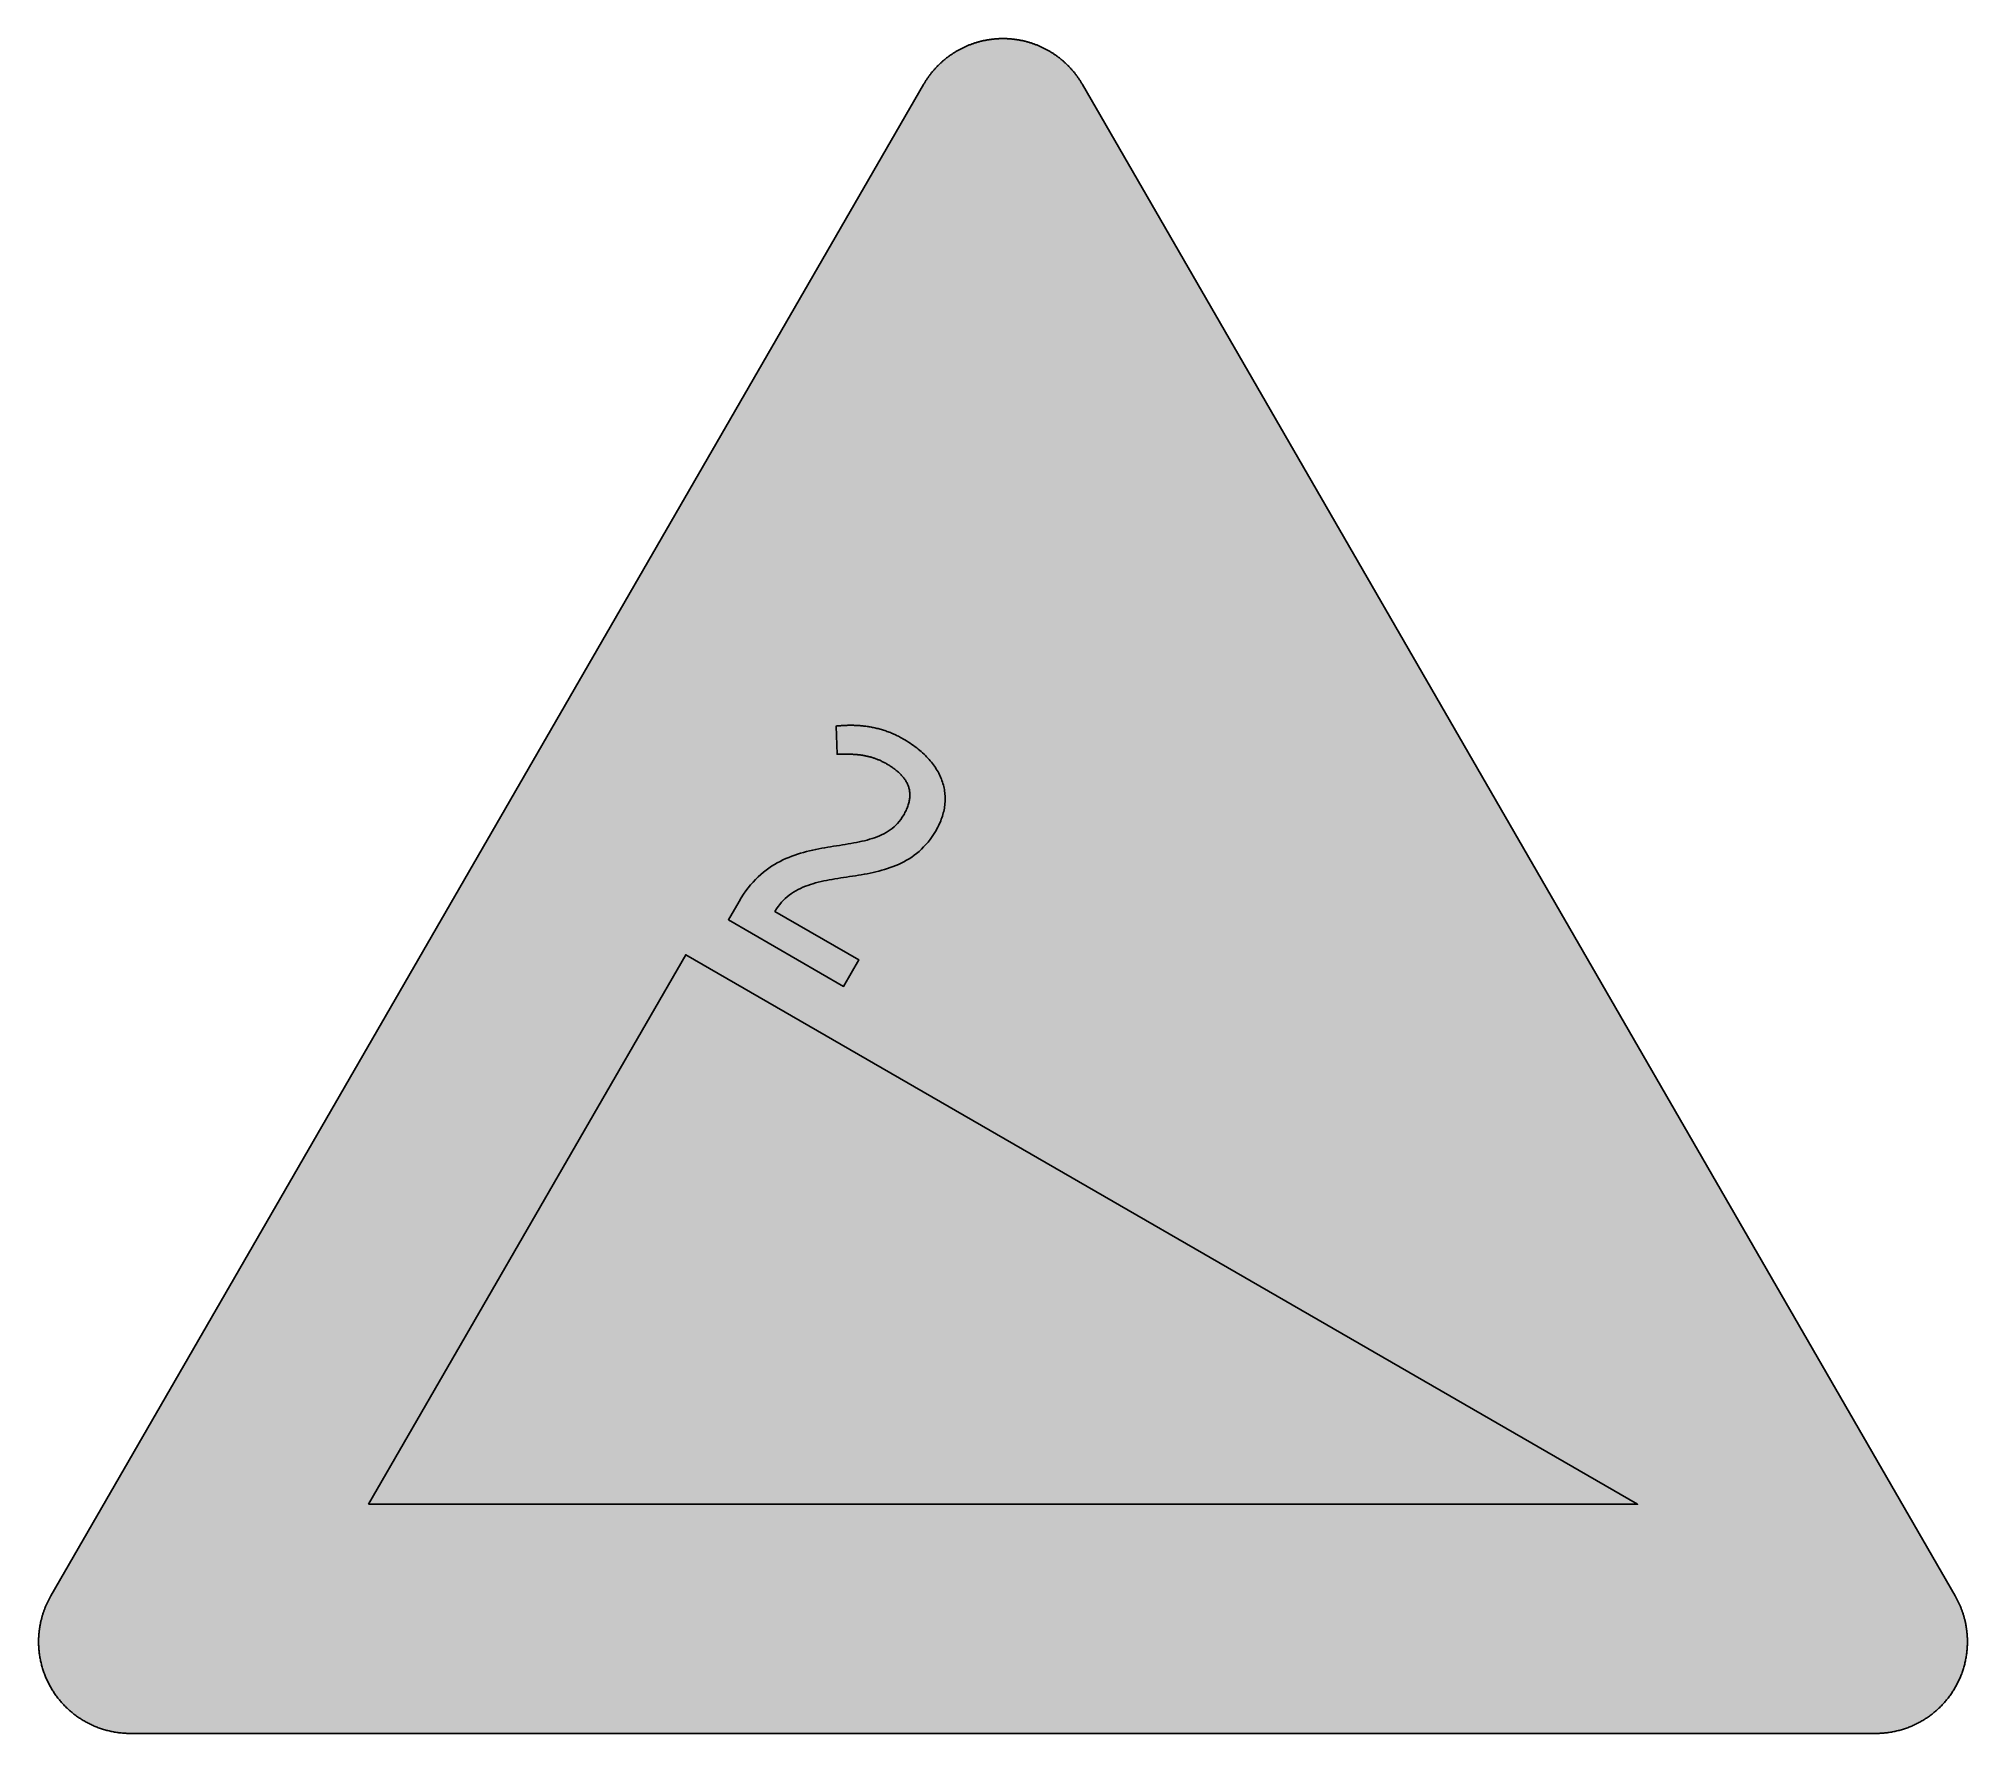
# Model space of a CAD drawing. Header units: millimetres. Extents: x 0 to 297, y 0 to 261.
import ezdxf

# ---------------------------------------------------------------- set-up
doc = ezdxf.new("R2010")
doc.units = ezdxf.units.MM

msp = doc.modelspace()

# ---------------------------------------------------------------- hatches: boundary and pattern name
for color, points in [(254, [(14.1633, 0.0526), (13.9878, 0.0533), (13.8125, 0.0559), (13.6373, 0.061), (13.462, 0.0686), (13.2893, 0.0787), (13.114, 0.0914), (12.9413, 0.1041), (12.7686, 0.1194), (12.5959, 0.1397), (12.4231, 0.16), (12.2504, 0.1803), (12.0777, 0.2057), (11.9075, 0.2337), (11.7373, 0.2616), (11.5672, 0.2921), (11.397, 0.3251), (11.2268, 0.3607), (11.0592, 0.3962), (10.8915, 0.4369), (10.7239, 0.4775), (10.5562, 0.5207), (10.3886, 0.5664), (10.2235, 0.6121), (10.0584, 0.6604), (9.8933, 0.7137), (9.7307, 0.7645), (9.5682, 0.8204), (9.4056, 0.8788), (9.2431, 0.9373), (9.083, 0.9982), (8.923, 1.0617), (8.763, 1.1252), (8.6055, 1.1938), (8.4455, 1.2624), (8.2906, 1.331), (8.1331, 1.4046), (7.9781, 1.4783), (7.8232, 1.5545), (7.6708, 1.6332), (7.5184, 1.7145), (7.366, 1.7958), (7.2161, 1.8796), (7.0663, 1.966), (6.919, 2.0549), (6.7716, 2.1438), (6.6243, 2.2352), (6.4795, 2.3266), (6.3348, 2.4232), (6.19, 2.5197), (6.0477, 2.6187), (5.908, 2.7178), (5.7683, 2.8219), (5.6286, 2.9261), (5.4915, 3.0302), (5.3543, 3.1394), (5.2197, 3.2487), (5.0851, 3.3579), (4.953, 3.4722), (4.8209, 3.5865), (4.6914, 3.7033), (4.5644, 3.8202), (4.4348, 3.9395), (4.3104, 4.0615), (4.1859, 4.1859), (4.0615, 4.3104), (3.9395, 4.4374), (3.8202, 4.5644), (3.7033, 4.6914), (3.5865, 4.8235), (3.4722, 4.953), (3.3579, 5.0876), (3.2487, 5.2197), (3.1369, 5.3543), (3.0302, 5.4915), (2.9235, 5.6286), (2.8194, 5.7683), (2.7178, 5.908), (2.6187, 6.0503), (2.5197, 6.19), (2.4232, 6.3348), (2.3266, 6.4795), (2.2352, 6.6243), (2.1438, 6.7716), (2.0523, 6.919), (1.966, 7.0663), (1.8796, 7.2161), (1.7958, 7.366), (1.7145, 7.5184), (1.6332, 7.6708), (1.5545, 7.8232), (1.4783, 7.9781), (1.4046, 8.1331), (1.331, 8.2906), (1.2598, 8.4455), (1.1913, 8.6055), (1.1252, 8.763), (1.0592, 8.923), (0.9982, 9.083), (0.9373, 9.2431), (0.8763, 9.4056), (0.8204, 9.5682), (0.7645, 9.7307), (0.7112, 9.8933), (0.6604, 10.0584), (0.6121, 10.2235), (0.5639, 10.3911), (0.5207, 10.5562), (0.4775, 10.7239), (0.4343, 10.8915), (0.3962, 11.0592), (0.3607, 11.2268), (0.3251, 11.397), (0.2921, 11.5672), (0.2616, 11.7373), (0.2311, 11.9075), (0.2057, 12.0802), (0.1803, 12.2504), (0.1575, 12.4231), (0.1372, 12.5959), (0.1194, 12.7686), (0.1041, 12.9413), (0.0889, 13.114), (0.0787, 13.2893), (0.0686, 13.462), (0.061, 13.6373), (0.0559, 13.8125), (0.0508, 13.9878), (0.0508, 14.163), (0.0508, 14.2773), (0.0533, 14.3942), (0.0559, 14.511), (0.0584, 14.6253), (0.0635, 14.7422), (0.0686, 14.859), (0.0737, 14.9733), (0.0813, 15.0901), (0.0889, 15.2044), (0.0991, 15.3187), (0.1092, 15.4356), (0.1194, 15.5499), (0.1321, 15.6642), (0.1448, 15.7785), (0.1575, 15.8953), (0.1727, 16.0096), (0.188, 16.1239), (0.2032, 16.2382), (0.221, 16.35), (0.2413, 16.4643), (0.2591, 16.5786), (0.2794, 16.6929), (0.2997, 16.8046), (0.3226, 16.9189), (0.3454, 17.0307), (0.3708, 17.145), (0.3937, 17.2568), (0.4191, 17.3685), (0.447, 17.4803), (0.475, 17.592), (0.5029, 17.7038), (0.5334, 17.8156), (0.5613, 17.9273), (0.5944, 18.0365), (0.6248, 18.1483), (0.6579, 18.2575), (0.6934, 18.3693), (0.7264, 18.4785), (0.762, 18.5877), (0.8001, 18.6969), (0.8382, 18.8062), (0.8763, 18.9128), (0.9144, 19.0221), (0.955, 19.1313), (0.9957, 19.238), (1.0389, 19.3446), (1.0795, 19.4539), (1.1252, 19.5605), (1.1684, 19.6647), (1.2141, 19.7714), (1.2598, 19.878), (1.3081, 19.9822), (1.3564, 20.0889), (1.4046, 20.193), (1.4554, 20.2971), (1.5062, 20.4013), (1.557, 20.5054), (1.6104, 20.607), (1.6637, 20.7112), (1.717, 20.8128), (1.7729, 20.9144), (1.8263, 21.016), (1.8847, 21.1176), (1.9406, 21.2192), (136.2523, 253.8501), (136.3091, 253.9492), (136.3675, 254.0483), (136.4285, 254.1473), (136.4894, 254.2464), (136.5504, 254.3454), (136.6139, 254.442), (136.6774, 254.5385), (136.7409, 254.635), (136.8044, 254.7315), (136.8704, 254.8255), (136.9365, 254.922), (137.0025, 255.016), (137.0711, 255.11), (137.1397, 255.2014), (137.2083, 255.2954), (137.2794, 255.3868), (137.3505, 255.4783), (137.4216, 255.5672), (137.4927, 255.6586), (137.5664, 255.7475), (137.6401, 255.8364), (137.7137, 255.9253), (137.7874, 256.0117), (137.8636, 256.098), (137.9398, 256.1844), (138.016, 256.2708), (138.0947, 256.3546), (138.1735, 256.4409), (138.2522, 256.5222), (138.3309, 256.606), (138.4122, 256.6899), (138.4935, 256.7711), (138.5748, 256.8524), (138.6586, 256.9312), (138.7399, 257.0124), (138.8237, 257.0912), (138.9075, 257.1699), (138.9939, 257.2461), (139.0802, 257.3249), (139.1641, 257.4011), (139.253, 257.4747), (139.3393, 257.5509), (139.4282, 257.6246), (139.5171, 257.6982), (139.606, 257.7719), (139.6949, 257.843), (139.7864, 257.9141), (139.8778, 257.9853), (139.9692, 258.0564), (140.0607, 258.125), (140.1547, 258.1935), (140.2486, 258.2596), (140.3426, 258.3282), (140.4366, 258.3942), (140.5331, 258.4602), (140.6296, 258.5237), (140.7262, 258.5872), (140.8227, 258.6507), (140.9192, 258.7142), (141.0183, 258.7752), (141.1173, 258.8362), (141.2164, 258.8946), (141.3154, 258.9555), (141.4145, 259.014), (141.5161, 259.0698), (141.6177, 259.1283), (141.7193, 259.1841), (141.8209, 259.2375), (141.9225, 259.2934), (142.0266, 259.3467), (142.1308, 259.3975), (142.2324, 259.4508), (142.3365, 259.5016), (142.4407, 259.5499), (142.5473, 259.6007), (142.6515, 259.6464), (142.7556, 259.6947), (142.8623, 259.7404), (142.969, 259.7861), (143.0757, 259.8318), (143.1823, 259.875), (143.289, 259.9182), (143.3957, 259.9588), (143.5049, 259.9995), (143.6116, 260.0401), (143.7208, 260.0808), (143.83, 260.1189), (143.9393, 260.1544), (144.0485, 260.1925), (144.1577, 260.2281), (144.2669, 260.2636), (144.3761, 260.2967), (144.4879, 260.3297), (144.5971, 260.3627), (144.7089, 260.3932), (144.8206, 260.4237), (144.9299, 260.4516), (145.0416, 260.4821), (145.1534, 260.5075), (145.2651, 260.5354), (145.3794, 260.5608), (145.4912, 260.5862), (145.603, 260.6091), (145.7173, 260.6319), (145.829, 260.6548), (145.9433, 260.6751), (146.0551, 260.6954), (146.1694, 260.7158), (146.2837, 260.7335), (146.398, 260.7513), (146.5123, 260.7666), (146.6266, 260.7818), (146.7409, 260.797), (146.8552, 260.8123), (146.9695, 260.825), (147.0838, 260.8351), (147.2006, 260.8478), (147.3149, 260.858), (147.4292, 260.8656), (147.5461, 260.8732), (147.6604, 260.8809), (147.7772, 260.8859), (147.8915, 260.8936), (148.0083, 260.8961), (148.1226, 260.9012), (148.2395, 260.9037), (148.3563, 260.9037), (148.4706, 260.9037), (148.5875, 260.9037), (148.7043, 260.9037), (148.8186, 260.9012), (148.9354, 260.8961), (149.0523, 260.8936), (149.1666, 260.8859), (149.2834, 260.8809), (149.3977, 260.8732), (149.512, 260.8656), (149.6289, 260.858), (149.7432, 260.8478), (149.8575, 260.8351), (149.9743, 260.825), (150.0886, 260.8123), (150.2029, 260.797), (150.3172, 260.7818), (150.4315, 260.7666), (150.5458, 260.7513), (150.6601, 260.7335), (150.7744, 260.7158), (150.8862, 260.6954), (151.0005, 260.6751), (151.1148, 260.6548), (151.2265, 260.6319), (151.3408, 260.6091), (151.4526, 260.5862), (151.5643, 260.5608), (151.6761, 260.5354), (151.7879, 260.5075), (151.8996, 260.4821), (152.0114, 260.4516), (152.1231, 260.4237), (152.2349, 260.3932), (152.3467, 260.3627), (152.4559, 260.3297), (152.5676, 260.2967), (152.6769, 260.2636), (152.7861, 260.2281), (152.8953, 260.1925), (153.0045, 260.1544), (153.1137, 260.1189), (153.223, 260.0808), (153.3296, 260.0401), (153.4389, 259.9995), (153.5455, 259.9588), (153.6548, 259.9182), (153.7614, 259.875), (153.8681, 259.8318), (153.9748, 259.7861), (154.0789, 259.7404), (154.1856, 259.6947), (154.2923, 259.6464), (154.3964, 259.6007), (154.5006, 259.5499), (154.6047, 259.5016), (154.7089, 259.4508), (154.813, 259.3975), (154.9171, 259.3467), (155.0187, 259.2934), (155.1203, 259.2375), (155.2245, 259.1841), (155.3261, 259.1283), (155.4251, 259.0698), (155.5267, 259.014), (155.6283, 258.9555), (155.7274, 258.8946), (155.8265, 258.8362), (155.9255, 258.7752), (156.022, 258.7142), (156.1211, 258.6507), (156.2176, 258.5872), (156.3141, 258.5237), (156.4107, 258.4602), (156.5046, 258.3942), (156.6012, 258.3282), (156.6951, 258.2596), (156.7866, 258.1935), (156.8806, 258.125), (156.972, 258.0564), (157.066, 257.9853), (157.1574, 257.9141), (157.2463, 257.843), (157.3378, 257.7719), (157.4267, 257.6982), (157.5156, 257.6246), (157.6019, 257.5509), (157.6908, 257.4747), (157.7772, 257.4011), (157.8635, 257.3249), (157.9499, 257.2461), (158.0337, 257.1699), (158.1201, 257.0912), (158.2039, 257.0124), (158.2852, 256.9312), (158.369, 256.8524), (158.4503, 256.7711), (158.5316, 256.6899), (158.6103, 256.606), (158.6916, 256.5222), (158.7703, 256.4409), (158.8491, 256.3546), (158.9253, 256.2708), (159.004, 256.1844), (159.0802, 256.098), (159.1539, 256.0117), (159.2301, 255.9253), (159.3037, 255.8364), (159.3774, 255.7475), (159.451, 255.6586), (159.5222, 255.5672), (159.5933, 255.4783), (159.6644, 255.3868), (159.7355, 255.2954), (159.8041, 255.2014), (159.8727, 255.11), (159.9387, 255.016), (160.0073, 254.922), (160.0733, 254.8255), (160.1368, 254.7315), (160.2029, 254.635), (160.2664, 254.5385), (160.3299, 254.442), (160.3908, 254.3454), (160.4543, 254.2464), (160.5153, 254.1473), (160.5737, 254.0483), (160.6347, 253.9492), (160.6906, 253.8476), (295.0023, 21.2192), (295.0591, 21.1176), (295.115, 21.016), (295.1709, 20.9144), (295.2267, 20.8128), (295.2801, 20.7112), (295.3334, 20.607), (295.3868, 20.5054), (295.4376, 20.4013), (295.4884, 20.2971), (295.5392, 20.193), (295.5874, 20.0889), (295.6357, 19.9822), (295.6814, 19.878), (295.7297, 19.7714), (295.7754, 19.6647), (295.8186, 19.5605), (295.8617, 19.4539), (295.9049, 19.3446), (295.9481, 19.238), (295.9887, 19.1313), (296.0294, 19.0221), (296.0675, 18.9128), (296.1056, 18.8062), (296.1437, 18.6969), (296.1792, 18.5877), (296.2148, 18.4785), (296.2504, 18.3693), (296.2834, 18.2575), (296.3164, 18.1483), (296.3494, 18.0365), (296.3799, 17.9273), (296.4104, 17.8156), (296.4409, 17.7038), (296.4688, 17.592), (296.4967, 17.4803), (296.5221, 17.3685), (296.5475, 17.2568), (296.5729, 17.145), (296.5958, 17.0307), (296.6212, 16.9189), (296.6415, 16.8046), (296.6644, 16.6929), (296.6822, 16.5786), (296.7025, 16.4643), (296.7203, 16.35), (296.738, 16.2382), (296.7558, 16.1239), (296.7711, 16.0096), (296.7838, 15.8953), (296.799, 15.7785), (296.8117, 15.6642), (296.8244, 15.5499), (296.8346, 15.4356), (296.8447, 15.3187), (296.8523, 15.2044), (296.86, 15.0901), (296.8676, 14.9733), (296.8752, 14.859), (296.8803, 14.7422), (296.8828, 14.6253), (296.8879, 14.511), (296.8904, 14.3942), (296.8904, 14.2773), (296.8904, 14.163), (296.8904, 13.9878), (296.8879, 13.8125), (296.8828, 13.6373), (296.8752, 13.462), (296.865, 13.2893), (296.8523, 13.114), (296.8396, 12.9413), (296.8219, 12.7686), (296.8041, 12.5959), (296.7838, 12.4231), (296.7609, 12.2504), (296.738, 12.0802), (296.7101, 11.9075), (296.6822, 11.7373), (296.6517, 11.5672), (296.6187, 11.397), (296.5831, 11.2268), (296.545, 11.0592), (296.5069, 10.8915), (296.4663, 10.7239), (296.4231, 10.5562), (296.3774, 10.3911), (296.3316, 10.2235), (296.2808, 10.0584), (296.23, 9.8933), (296.1767, 9.7307), (296.1234, 9.5682), (296.0649, 9.4056), (296.0065, 9.2431), (295.9456, 9.083), (295.8821, 8.923), (295.8186, 8.763), (295.75, 8.6055), (295.6814, 8.4455), (295.6103, 8.2906), (295.5392, 8.1331), (295.463, 7.9781), (295.3868, 7.8232), (295.3106, 7.6708), (295.2293, 7.5184), (295.148, 7.366), (295.0642, 7.2161), (294.9778, 7.0663), (294.8889, 6.919), (294.8, 6.7716), (294.7086, 6.6243), (294.6146, 6.4795), (294.5206, 6.3348), (294.4241, 6.19), (294.325, 6.0503), (294.226, 5.908), (294.1218, 5.7683), (294.0177, 5.6286), (293.9136, 5.4915), (293.8043, 5.3543), (293.6951, 5.2197), (293.5859, 5.0876), (293.4716, 4.953), (293.3573, 4.8235), (293.2405, 4.6914), (293.1236, 4.5644), (293.0042, 4.4374), (292.8823, 4.3104), (292.7579, 4.1859), (292.6334, 4.0615), (292.5089, 3.9395), (292.3794, 3.8202), (292.2524, 3.7033), (292.1203, 3.5865), (291.9908, 3.4722), (291.8562, 3.3579), (291.7241, 3.2487), (291.5895, 3.1394), (291.4523, 3.0302), (291.3151, 2.9261), (291.1754, 2.8219), (291.0357, 2.7178), (290.8935, 2.6187), (290.7513, 2.5197), (290.609, 2.4232), (290.4642, 2.3266), (290.3195, 2.2352), (290.1721, 2.1438), (290.0248, 2.0549), (289.8775, 1.966), (289.7276, 1.8796), (289.5778, 1.7958), (289.4254, 1.7145), (289.273, 1.6332), (289.118, 1.5545), (288.9656, 1.4783), (288.8107, 1.4046), (288.6532, 1.331), (288.4957, 1.2624), (288.3383, 1.1938), (288.1808, 1.1252), (288.0208, 1.0617), (287.8607, 0.9982), (287.7007, 0.9373), (287.5382, 0.8788), (287.3756, 0.8204), (287.213, 0.7645), (287.0479, 0.7137), (286.8854, 0.6604), (286.7203, 0.6121), (286.5526, 0.5664), (286.3875, 0.5207), (286.2199, 0.4775), (286.0523, 0.4369), (285.8846, 0.3962), (285.7144, 0.3607), (285.5468, 0.3251), (285.3766, 0.2921), (285.2064, 0.2616), (285.0363, 0.2337), (284.8635, 0.2057), (284.6934, 0.1803), (284.5206, 0.16), (284.3479, 0.1397), (284.1752, 0.1194), (284.0025, 0.1041), (283.8272, 0.0914), (283.6545, 0.0787), (283.4792, 0.0686), (283.3065, 0.061), (283.1313, 0.0559), (282.956, 0.0533), (282.7807, 0.0508)]), (59, [(130.5306, 149.2966), (130.6652, 149.2174), (130.7973, 149.1361), (130.9294, 149.0574), (131.0589, 148.9735), (131.1885, 148.8923), (131.3155, 148.8084), (131.4399, 148.7221), (131.5644, 148.6357), (131.6838, 148.5494), (131.8031, 148.4605), (131.9225, 148.369), (132.0368, 148.2776), (132.1511, 148.1861), (132.2603, 148.0922), (132.3696, 147.9982), (132.4737, 147.9017), (132.5778, 147.8026), (132.6794, 147.7035), (132.776, 147.6045), (132.8725, 147.5029), (132.9639, 147.3987), (133.0554, 147.2946), (133.1417, 147.1905), (133.2255, 147.0812), (133.3043, 146.9746), (133.383, 146.8628), (133.4567, 146.751), (133.5278, 146.6393), (133.5938, 146.5224), (133.6573, 146.4081), (133.7183, 146.2888), (133.7742, 146.1694), (133.8275, 146.05), (133.8758, 145.9255), (133.919, 145.8011), (133.9621, 145.6766), (133.9977, 145.5496), (134.0307, 145.4201), (134.0587, 145.288), (134.0841, 145.1559), (134.1044, 145.0213), (134.1196, 144.8841), (134.1298, 144.747), (134.1374, 144.6073), (134.1374, 144.465), (134.1349, 144.3228), (134.1272, 144.178), (134.1145, 144.0307), (134.0968, 143.8808), (134.0739, 143.731), (134.046, 143.576), (134.0129, 143.4236), (133.9748, 143.2662), (133.9317, 143.1061), (133.8834, 142.9461), (133.8275, 142.7836), (133.7691, 142.6185), (133.7031, 142.4508), (133.6319, 142.2832), (133.5532, 142.113), (133.4719, 141.9403), (133.383, 141.765), (133.2865, 141.5872), (133.1849, 141.4069), (132.969, 141.0538), (132.7404, 140.7236), (132.4966, 140.4112), (132.2426, 140.1166), (131.9759, 139.8397), (131.6965, 139.5832), (131.4044, 139.3393), (131.1021, 139.1158), (130.7897, 138.9024), (130.4671, 138.7069), (130.1344, 138.524), (129.794, 138.3538), (129.4409, 138.1938), (129.0803, 138.0465), (128.712, 137.9093), (128.3335, 137.7823), (127.95, 137.6655), (127.5563, 137.5562), (127.1575, 137.4521), (126.7511, 137.3556), (126.3396, 137.2667), (125.9205, 137.1803), (125.4963, 137.1016), (125.0671, 137.0228), (124.6327, 136.9492), (124.1958, 136.8755), (123.7513, 136.8069), (123.3068, 136.7358), (122.8573, 136.6647), (122.4026, 136.5936), (121.9479, 136.5199), (121.4907, 136.4437), (121.031, 136.365), (120.5687, 136.2812), (120.109, 136.1923), (119.6442, 136.0983), (119.1819, 135.9992), (118.7171, 135.8925), (118.2548, 135.7782), (117.7925, 135.6538), (117.3302, 135.5192), (116.8705, 135.3769), (116.4133, 135.222), (115.9561, 135.0569), (115.504, 134.8791), (115.0518, 134.6886), (114.6048, 134.4828), (114.1603, 134.2619), (113.7209, 134.0256), (113.2865, 133.7742), (112.8547, 133.5049), (112.428, 133.2179), (112.0089, 132.9131), (111.5949, 132.588), (111.186, 132.2451), (110.7846, 131.8793), (110.3884, 131.4907), (110.0023, 131.0818), (109.6213, 130.65), (109.2505, 130.1928), (108.8873, 129.7127), (108.5317, 129.2047), (108.1862, 128.6713), (107.8509, 128.1125), (106.2108, 125.2721), (123.9464, 115.0331), (126.3015, 119.1108), (113.3782, 126.5714), (113.6091, 126.9517), (113.8555, 127.315), (114.1146, 127.6553), (114.3864, 127.9754), (114.6683, 128.2776), (114.9629, 128.5621), (115.2677, 128.8313), (115.5827, 129.0803), (115.9078, 129.3165), (116.2431, 129.5349), (116.586, 129.7407), (116.9416, 129.9312), (117.3023, 130.109), (117.6731, 130.2741), (118.0516, 130.429), (118.4351, 130.5712), (118.8288, 130.7059), (119.2276, 130.8303), (119.634, 130.9446), (120.0455, 131.0513), (120.462, 131.1529), (120.8837, 131.2469), (121.3104, 131.3332), (121.7422, 131.4171), (122.1765, 131.4958), (122.616, 131.572), (123.0579, 131.6431), (123.5024, 131.7142), (123.9495, 131.7828), (124.399, 131.8514), (124.8512, 131.92), (125.3033, 131.9886), (125.7579, 132.0597), (126.2101, 132.1333), (126.6647, 132.2095), (127.1194, 132.2908), (127.5715, 132.3746), (128.0236, 132.4635), (128.4732, 132.5601), (128.9228, 132.6617), (129.3698, 132.7734), (129.8143, 132.8903), (130.2563, 133.0173), (130.6932, 133.1544), (131.1275, 133.3017), (131.5568, 133.4592), (131.9835, 133.6269), (132.4051, 133.8097), (132.8191, 134.0053), (133.2306, 134.2161), (133.6345, 134.4397), (134.0307, 134.6784), (134.4219, 134.935), (134.8054, 135.2067), (135.1813, 135.4963), (135.5496, 135.8062), (135.9103, 136.1338), (136.2608, 136.4818), (136.6037, 136.8501), (136.9365, 137.2387), (137.2591, 137.6502), (137.5715, 138.0846), (137.8737, 138.5418), (138.1633, 139.0244), (138.3005, 139.2682), (138.4325, 139.5146), (138.5545, 139.7584), (138.6713, 140.0048), (138.7805, 140.2486), (138.8821, 140.4925), (138.9786, 140.7389), (139.065, 140.9827), (139.1463, 141.2265), (139.2199, 141.4704), (139.286, 141.7142), (139.3469, 141.9581), (139.4003, 142.2019), (139.446, 142.4457), (139.4841, 142.687), (139.5146, 142.9283), (139.54, 143.1696), (139.5578, 143.4109), (139.5679, 143.6497), (139.573, 143.891), (139.5679, 144.1298), (139.5578, 144.366), (139.5425, 144.6047), (139.5171, 144.841), (139.4866, 145.0746), (139.4485, 145.3109), (139.4054, 145.5445), (139.3546, 145.7757), (139.2961, 146.0094), (139.2301, 146.238), (139.159, 146.4691), (139.0802, 146.6977), (138.9964, 146.9238), (138.9024, 147.1498), (138.8034, 147.3733), (138.6992, 147.5969), (138.5875, 147.8204), (138.4681, 148.0388), (138.3411, 148.2598), (138.209, 148.4757), (138.0719, 148.6916), (137.9245, 148.9075), (137.7721, 149.1209), (137.6147, 149.3317), (137.447, 149.54), (137.2768, 149.7482), (137.0965, 149.954), (136.9111, 150.1597), (136.7206, 150.3629), (136.5225, 150.5636), (136.3167, 150.7617), (136.1059, 150.9573), (135.8875, 151.1529), (135.6614, 151.3459), (135.4303, 151.5364), (135.194, 151.7244), (134.9502, 151.9098), (134.6987, 152.0952), (134.4422, 152.2755), (134.178, 152.4559), (133.9088, 152.6337), (133.6319, 152.8064), (133.35, 152.9791), (133.0604, 153.1493), (132.8877, 153.2484), (132.7125, 153.3449), (132.5372, 153.4389), (132.3645, 153.5278), (132.1892, 153.6141), (132.014, 153.7005), (131.8387, 153.7818), (131.6634, 153.8605), (131.4907, 153.9367), (131.3155, 154.0104), (131.1402, 154.0815), (130.9649, 154.1501), (130.7922, 154.2161), (130.617, 154.2796), (130.4442, 154.3406), (130.269, 154.399), (130.0963, 154.4549), (129.9235, 154.5082), (129.7508, 154.559), (129.5781, 154.6073), (129.4054, 154.6555), (129.2352, 154.7012), (129.0625, 154.7419), (128.8923, 154.7825), (128.7221, 154.8206), (128.5519, 154.8562), (128.3843, 154.8917), (128.2167, 154.9248), (128.049, 154.9552), (127.8814, 154.9832), (127.7137, 155.0086), (127.5486, 155.034), (127.3835, 155.0568), (127.221, 155.0772), (127.0559, 155.0975), (126.8933, 155.1153), (126.7333, 155.1305), (126.5733, 155.1457), (126.4133, 155.1584), (126.2532, 155.1711), (126.0958, 155.1813), (125.9383, 155.1889), (125.7833, 155.1965), (125.6284, 155.2016), (125.476, 155.2067), (125.3236, 155.2092), (125.1737, 155.2118), (125.0239, 155.2143), (124.874, 155.2118), (124.7267, 155.2118), (124.5819, 155.2092), (124.4371, 155.2042), (124.2924, 155.2016), (124.1527, 155.194), (124.0104, 155.1889), (123.8733, 155.1813), (123.7336, 155.1711), (123.5989, 155.1635), (123.4643, 155.1534), (123.3322, 155.1432), (123.2002, 155.1305), (123.0706, 155.1178), (122.9436, 155.1051), (122.8166, 155.0924), (122.936, 150.7494), (123.0655, 150.7515), (123.1951, 150.7566), (123.3272, 150.7592), (123.4542, 150.7617), (123.5837, 150.7642), (123.7107, 150.7668), (123.8377, 150.7693), (123.9647, 150.7719), (124.0917, 150.7719), (124.2162, 150.7719), (124.3406, 150.7719), (124.4651, 150.7719), (124.5895, 150.7693), (124.7115, 150.7668), (124.8334, 150.7642), (124.9578, 150.7617), (125.0772, 150.7566), (125.1991, 150.7515), (125.3211, 150.7465), (125.4404, 150.7388), (125.5598, 150.7338), (125.6792, 150.7236), (125.7986, 150.716), (125.918, 150.7058), (126.0373, 150.6957), (126.1542, 150.683), (126.271, 150.6703), (126.3904, 150.6576), (126.5072, 150.6423), (126.6241, 150.6271), (126.7409, 150.6093), (126.8552, 150.5915), (126.9721, 150.5737), (127.0889, 150.5534), (127.2032, 150.5331), (127.32, 150.5102), (127.4343, 150.4848), (127.5486, 150.462), (127.6629, 150.434), (127.7798, 150.4061), (127.8941, 150.3782), (128.0084, 150.3477), (128.1227, 150.3172), (128.237, 150.2842), (128.3513, 150.2486), (128.4656, 150.2131), (128.5799, 150.1775), (128.6942, 150.1394), (128.8085, 150.0988), (128.9228, 150.0556), (129.0371, 150.0124), (129.1514, 149.9692), (129.2657, 149.921), (129.38, 149.8727), (129.4943, 149.8244), (129.6086, 149.7711), (129.7229, 149.7178), (129.8372, 149.6644), (129.9515, 149.606), (130.0683, 149.5476), (130.1826, 149.4866), (130.2969, 149.4257), (130.4138, 149.3622), (130.5281, 149.2961)]), (59, [(50.8261, 35.3304), (99.6488, 119.8965), (246.1204, 35.3304)])]:
    msp.add_hatch(color=color).paths.add_polyline_path(points)
h = msp.add_hatch(color=22)
h.paths.add_polyline_path([(14.1633, 5.3442), (13.9344, 5.3467), (13.7084, 5.3543), (13.4849, 5.3696), (13.2613, 5.3873), (13.0378, 5.4127), (12.8194, 5.4458), (12.6009, 5.4813), (12.385, 5.522), (12.1717, 5.5677), (11.9583, 5.621), (11.7475, 5.6769), (11.5392, 5.7404), (11.3335, 5.8064), (11.1303, 5.8776), (10.9296, 5.9538), (10.729, 6.035), (10.5334, 6.1214), (10.3378, 6.2128), (10.1473, 6.3068), (9.9593, 6.4084), (9.7714, 6.5126), (9.5885, 6.6192), (9.4082, 6.7335), (9.2304, 6.8504), (9.0576, 6.9698), (8.8849, 7.0942), (8.7173, 7.2238), (8.5522, 7.3584), (8.3896, 7.493), (8.2321, 7.6352), (8.0772, 7.7775), (7.9273, 7.9273), (7.7775, 8.0772), (7.6352, 8.2321), (7.493, 8.3922), (7.3558, 8.5522), (7.2238, 8.7173), (7.0942, 8.8849), (6.9698, 9.0576), (6.8504, 9.2329), (6.7335, 9.4082), (6.6192, 9.5885), (6.5126, 9.7739), (6.4084, 9.9593), (6.3068, 10.1473), (6.2128, 10.3403), (6.1214, 10.5334), (6.035, 10.729), (5.9538, 10.9296), (5.8776, 11.1303), (5.8064, 11.3335), (5.7404, 11.5392), (5.6769, 11.7475), (5.621, 11.9583), (5.5677, 12.1717), (5.522, 12.385), (5.4813, 12.6009), (5.4432, 12.8194), (5.4127, 13.0404), (5.3873, 13.2613), (5.3696, 13.4849), (5.3543, 13.7084), (5.3467, 13.9344), (5.3416, 14.163), (5.3442, 14.2342), (5.3442, 14.3078), (5.3442, 14.3789), (5.3467, 14.4526), (5.3492, 14.5237), (5.3543, 14.5974), (5.3569, 14.6685), (5.3619, 14.7422), (5.367, 14.8133), (5.3721, 14.8869), (5.3797, 14.9581), (5.3848, 15.0292), (5.3924, 15.1003), (5.4, 15.174), (5.4102, 15.2451), (5.4178, 15.3162), (5.428, 15.3873), (5.4381, 15.4584), (5.4483, 15.5296), (5.461, 15.6007), (5.4737, 15.6718), (5.4864, 15.7429), (5.4991, 15.814), (5.5118, 15.8852), (5.527, 15.9563), (5.5423, 16.0249), (5.5575, 16.096), (5.5728, 16.1671), (5.5905, 16.2357), (5.6083, 16.3068), (5.6261, 16.3754), (5.6439, 16.444), (5.6617, 16.5151), (5.682, 16.5837), (5.7023, 16.6522), (5.7226, 16.7208), (5.7429, 16.7919), (5.7658, 16.8605), (5.7887, 16.9266), (5.8115, 16.9951), (5.8344, 17.0637), (5.8572, 17.1323), (5.8826, 17.2009), (5.908, 17.2669), (5.9334, 17.3355), (5.9588, 17.4015), (5.9868, 17.4676), (6.0147, 17.5362), (6.0427, 17.6022), (6.0706, 17.6682), (6.0985, 17.7343), (6.129, 17.8003), (6.1595, 17.8664), (6.19, 17.9299), (6.2205, 17.9959), (6.2509, 18.0619), (6.284, 18.1254), (6.317, 18.1915), (6.35, 18.255), (6.383, 18.3185), (6.4186, 18.382), (6.4541, 18.4455), (6.4897, 18.509), (6.5253, 18.5725), (140.8356, 251.2042), (140.909, 251.3305), (140.9852, 251.4549), (141.064, 251.5794), (141.1453, 251.7013), (141.2265, 251.8232), (141.3129, 251.9426), (141.3967, 252.0594), (141.4856, 252.1763), (141.5745, 252.2906), (141.666, 252.4023), (141.7599, 252.5141), (141.8539, 252.6233), (141.9504, 252.73), (142.0495, 252.8367), (142.1486, 252.9408), (142.2502, 253.0424), (142.3518, 253.144), (142.4559, 253.2431), (142.5626, 253.3396), (142.6693, 253.4336), (142.7785, 253.5276), (142.8877, 253.619), (142.9995, 253.7104), (143.1112, 253.7968), (143.2255, 253.8832), (143.3424, 253.967), (143.4592, 254.0483), (143.576, 254.1295), (143.6954, 254.2083), (143.8173, 254.2845), (143.9393, 254.3581), (144.0612, 254.4318), (144.1856, 254.5004), (144.3126, 254.569), (144.4371, 254.635), (144.5666, 254.701), (144.6936, 254.762), (144.8232, 254.823), (144.9553, 254.8814), (145.0848, 254.9373), (145.2194, 254.9906), (145.3515, 255.0414), (145.4861, 255.0922), (145.6207, 255.1405), (145.7579, 255.1836), (145.8951, 255.2268), (146.0322, 255.2675), (146.1694, 255.3081), (146.3091, 255.3437), (146.4488, 255.3792), (146.591, 255.4097), (146.7307, 255.4402), (146.873, 255.4681), (147.0152, 255.491), (147.16, 255.5138), (147.3022, 255.5342), (147.447, 255.5519), (147.5918, 255.5697), (147.7391, 255.5824), (147.8839, 255.5926), (148.0312, 255.6027), (148.176, 255.6078), (148.3233, 255.6104), (148.4706, 255.6129), (148.6179, 255.6104), (148.7653, 255.6078), (148.9126, 255.6027), (149.0599, 255.5926), (149.2047, 255.5824), (149.3495, 255.5697), (149.4942, 255.5519), (149.639, 255.5342), (149.7838, 255.5138), (149.926, 255.491), (150.0683, 255.4681), (150.2105, 255.4402), (150.3528, 255.4097), (150.4925, 255.3792), (150.6347, 255.3437), (150.7719, 255.3081), (150.9116, 255.2675), (151.0487, 255.2268), (151.1859, 255.1836), (151.323, 255.1405), (151.4577, 255.0922), (151.5923, 255.0414), (151.7244, 254.9906), (151.8564, 254.9373), (151.9885, 254.8814), (152.1206, 254.823), (152.2501, 254.762), (152.3771, 254.701), (152.5041, 254.635), (152.6311, 254.569), (152.7581, 254.5004), (152.8801, 254.4318), (153.0045, 254.3581), (153.1264, 254.2845), (153.2458, 254.2083), (153.3652, 254.1295), (153.4846, 254.0483), (153.6014, 253.967), (153.7157, 253.8832), (153.83, 253.7968), (153.9443, 253.7104), (154.0561, 253.619), (154.1653, 253.5276), (154.2745, 253.4336), (154.3812, 253.3396), (154.4879, 253.2431), (154.592, 253.144), (154.6936, 253.0424), (154.7952, 252.9408), (154.8943, 252.8367), (154.9933, 252.73), (155.0899, 252.6233), (155.1838, 252.5141), (155.2778, 252.4023), (155.3693, 252.2906), (155.4582, 252.1763), (155.5471, 252.0594), (155.6334, 251.9426), (155.7172, 251.8232), (155.7985, 251.7013), (155.8798, 251.5794), (155.9585, 251.4549), (156.0347, 251.3305), (156.1109, 251.2035), (290.4201, 18.5734), (290.4541, 18.509), (290.4896, 18.4455), (290.5252, 18.382), (290.5608, 18.3185), (290.5938, 18.255), (290.6268, 18.1915), (290.6598, 18.1254), (290.6903, 18.0619), (290.7233, 17.9959), (290.7538, 17.9299), (290.7843, 17.8664), (290.8148, 17.8003), (290.8452, 17.7343), (290.8732, 17.6682), (290.9011, 17.6022), (290.9291, 17.5362), (290.957, 17.4676), (290.9824, 17.4015), (291.0103, 17.3355), (291.0357, 17.2669), (291.0611, 17.2009), (291.084, 17.1323), (291.1094, 17.0637), (291.1323, 16.9951), (291.1551, 16.9266), (291.178, 16.8605), (291.1983, 16.7919), (291.2212, 16.7208), (291.2415, 16.6522), (291.2618, 16.5837), (291.2796, 16.5151), (291.2999, 16.444), (291.3177, 16.3754), (291.3355, 16.3068), (291.3532, 16.2357), (291.3685, 16.1671), (291.3863, 16.096), (291.4015, 16.0249), (291.4167, 15.9563), (291.4294, 15.8852), (291.4447, 15.814), (291.4574, 15.7429), (291.4701, 15.6718), (291.4828, 15.6007), (291.4929, 15.5296), (291.5031, 15.4584), (291.5133, 15.3873), (291.5234, 15.3162), (291.5336, 15.2451), (291.5412, 15.174), (291.5488, 15.1003), (291.5564, 15.0292), (291.5641, 14.9581), (291.5691, 14.8869), (291.5768, 14.8133), (291.5818, 14.7422), (291.5844, 14.6685), (291.5895, 14.5974), (291.592, 14.5237), (291.5945, 14.4526), (291.5971, 14.3789), (291.5996, 14.3078), (291.5996, 14.2342), (291.5996, 14.163), (291.5971, 13.9344), (291.5895, 13.7084), (291.5742, 13.4849), (291.5539, 13.2613), (291.5285, 13.0404), (291.498, 12.8194), (291.4625, 12.6009), (291.4218, 12.385), (291.3736, 12.1717), (291.3228, 11.9583), (291.2643, 11.7475), (291.2034, 11.5392), (291.1373, 11.3335), (291.0637, 11.1303), (290.9875, 10.9296), (290.9062, 10.729), (290.8198, 10.5334), (290.7309, 10.3403), (290.6344, 10.1473), (290.5354, 9.9593), (290.4312, 9.7739), (290.322, 9.5885), (290.2102, 9.4082), (290.0934, 9.2329), (289.974, 9.0576), (289.847, 8.8849), (289.72, 8.7173), (289.5854, 8.5522), (289.4482, 8.3922), (289.3085, 8.2321), (289.1638, 8.0772), (289.0164, 7.9273), (288.8666, 7.7775), (288.7116, 7.6352), (288.5516, 7.493), (288.3916, 7.3584), (288.2265, 7.2238), (288.0563, 7.0942), (287.8861, 6.9698), (287.7109, 6.8504), (287.5331, 6.7335), (287.3527, 6.6192), (287.1699, 6.5126), (286.9844, 6.4084), (286.7965, 6.3068), (286.6034, 6.2128), (286.4104, 6.1214), (286.2148, 6.035), (286.0142, 5.9538), (285.8135, 5.8776), (285.6103, 5.8064), (285.4046, 5.7404), (285.1963, 5.6769), (284.9855, 5.621), (284.7721, 5.5677), (284.5587, 5.522), (284.3428, 5.4813), (284.1244, 5.4458), (283.9034, 5.4127), (283.6824, 5.3873), (283.4589, 5.3696), (283.2354, 5.3543), (283.0093, 5.3467), (282.7807, 5.3442)])
h.paths.add_polyline_path([(44.716, 31.8026), (148.4725, 211.5167), (252.2305, 31.8026)], flags=16)
h = msp.add_hatch(color=59)
edge = h.paths.add_edge_path()
edge.add_line((152.9775, 119.5959), (152.7073, 119.1311))
edge.add_line((152.7073, 119.1311), (152.4406, 118.6764))
edge.add_line((152.4406, 118.6764), (152.179, 118.237))
edge.add_line((152.179, 118.237), (151.9225, 117.8077))
edge.add_line((151.9225, 117.8077), (151.6685, 117.3886))
edge.add_line((151.6685, 117.3886), (151.417, 116.9822))
edge.add_line((151.417, 116.9822), (151.1732, 116.586))
edge.add_line((151.1732, 116.586), (150.9293, 116.2025))
edge.add_line((150.9293, 116.2025), (150.6906, 115.8291))
edge.add_line((150.6906, 115.8291), (150.4544, 115.4659))
edge.add_line((150.4544, 115.4659), (150.2207, 115.1153))
edge.add_line((150.2207, 115.1153), (149.9921, 114.775))
edge.add_line((149.9921, 114.775), (149.766, 114.4448))
edge.add_line((149.766, 114.4448), (149.5425, 114.1273))
edge.add_line((149.5425, 114.1273), (149.3241, 113.8174))
edge.add_line((149.3241, 113.8174), (149.1056, 113.5202))
edge.add_line((149.1056, 113.5202), (148.8923, 113.2307))
edge.add_line((148.8923, 113.2307), (148.6814, 112.9538))
edge.add_line((148.6814, 112.9538), (148.4732, 112.6871))
edge.add_line((148.4732, 112.6871), (148.2674, 112.4306))
edge.add_line((148.2674, 112.4306), (148.0642, 112.1816))
edge.add_line((148.0642, 112.1816), (147.8636, 111.9454))
edge.add_line((147.8636, 111.9454), (147.6654, 111.7168))
edge.add_line((147.6654, 111.7168), (147.4673, 111.5009))
edge.add_line((147.4673, 111.5009), (147.2743, 111.2926))
edge.add_line((147.2743, 111.2926), (147.0812, 111.0945))
edge.add_line((147.0812, 111.0945), (146.8933, 110.904))
edge.add_line((146.8933, 110.904), (146.7053, 110.7237))
edge.add_line((146.7053, 110.7237), (146.5199, 110.5535))
edge.add_line((146.5199, 110.5535), (146.3345, 110.3935))
edge.add_line((146.3345, 110.3935), (146.1541, 110.2411))
edge.add_line((146.1541, 110.2411), (145.9713, 110.0963))
edge.add_line((145.9713, 110.0963), (145.7935, 109.9617))
edge.add_line((145.7935, 109.9617), (145.6157, 109.8372))
edge.add_line((145.6157, 109.8372), (145.4404, 109.7204))
edge.add_line((145.4404, 109.7204), (145.2651, 109.6112))
edge.add_line((145.2651, 109.6112), (145.0924, 109.5121))
edge.add_line((145.0924, 109.5121), (144.9197, 109.4207))
edge.add_line((144.9197, 109.4207), (144.7495, 109.3368))
edge.add_line((144.7495, 109.3368), (144.5793, 109.2606))
edge.add_line((144.5793, 109.2606), (144.4092, 109.1946))
edge.add_line((144.4092, 109.1946), (144.2415, 109.1362))
edge.add_line((144.2415, 109.1362), (144.0739, 109.0854))
edge.add_line((144.0739, 109.0854), (143.9062, 109.0422))
edge.add_line((143.9062, 109.0422), (143.7411, 109.0066))
edge.add_line((143.7411, 109.0066), (143.576, 108.9787))
edge.add_line((143.576, 108.9787), (143.4109, 108.9609))
edge.add_line((143.4109, 108.9609), (143.2458, 108.9482))
edge.add_line((143.2458, 108.9482), (143.0807, 108.9431))
edge.add_line((143.0807, 108.9431), (142.9182, 108.9457))
edge.add_line((142.9182, 108.9457), (142.7531, 108.9533))
edge.add_line((142.7531, 108.9533), (142.588, 108.9711))
edge.add_line((142.588, 108.9711), (142.4254, 108.9939))
edge.add_line((142.4254, 108.9939), (142.2603, 109.0244))
edge.add_line((142.2603, 109.0244), (142.0978, 109.0625))
edge.add_line((142.0978, 109.0625), (141.9327, 109.1082))
edge.add_line((141.9327, 109.1082), (141.7676, 109.159))
edge.add_line((141.7676, 109.159), (141.6025, 109.2149))
edge.add_line((141.6025, 109.2149), (141.4374, 109.2784))
edge.add_line((141.4374, 109.2784), (141.2697, 109.3495))
edge.add_line((141.2697, 109.3495), (141.1046, 109.4257))
edge.add_line((141.1046, 109.4257), (140.937, 109.5096))
edge.add_line((140.937, 109.5096), (140.7668, 109.5985))
edge.add_line((140.7668, 109.5985), (140.5992, 109.6924))
edge.add_line((140.5992, 109.6924), (140.4315, 109.794))
edge.add_line((140.4315, 109.794), (140.2715, 109.8956))
edge.add_line((140.2715, 109.8956), (140.1166, 110.0023))
edge.add_line((140.1166, 110.0023), (139.9692, 110.1115))
edge.add_line((139.9692, 110.1115), (139.827, 110.2233))
edge.add_line((139.827, 110.2233), (139.6924, 110.3401))
edge.add_line((139.6924, 110.3401), (139.5628, 110.4595))
edge.add_line((139.5628, 110.4595), (139.4384, 110.5814))
edge.add_line((139.4384, 110.5814), (139.3215, 110.7084))
edge.add_line((139.3215, 110.7084), (139.2123, 110.838))
edge.add_line((139.2123, 110.838), (139.1082, 110.9726))
edge.add_line((139.1082, 110.9726), (139.0091, 111.1098))
edge.add_line((139.0091, 111.1098), (138.9177, 111.252))
edge.add_line((138.9177, 111.252), (138.8339, 111.3968))
edge.add_line((138.8339, 111.3968), (138.7551, 111.5492))
edge.add_line((138.7551, 111.5492), (138.6815, 111.7016))
edge.add_line((138.6815, 111.7016), (138.6154, 111.8616))
edge.add_line((138.6154, 111.8616), (138.5545, 112.0242))
edge.add_line((138.5545, 112.0242), (138.5037, 112.1893))
edge.add_line((138.5037, 112.1893), (138.4554, 112.362))
edge.add_line((138.4554, 112.362), (138.4148, 112.5372))
edge.add_line((138.4148, 112.5372), (138.3817, 112.7176))
edge.add_line((138.3817, 112.7176), (138.3538, 112.903))
edge.add_line((138.3538, 112.903), (138.3335, 113.0935))
edge.add_line((138.3335, 113.0935), (138.3182, 113.2865))
edge.add_line((138.3182, 113.2865), (138.3106, 113.4872))
edge.add_line((138.3106, 113.4872), (138.3081, 113.6904))
edge.add_line((138.3081, 113.6904), (138.3132, 113.8987))
edge.add_line((138.3132, 113.8987), (138.3259, 114.1146))
edge.add_line((138.3259, 114.1146), (138.3436, 114.333))
edge.add_line((138.3436, 114.333), (138.369, 114.5591))
edge.add_line((138.369, 114.5591), (138.3995, 114.7877))
edge.add_line((138.3995, 114.7877), (138.4376, 115.0239))
edge.add_line((138.4376, 115.0239), (138.4833, 115.2652))
edge.add_line((138.4833, 115.2652), (138.5341, 115.5116))
edge.add_line((138.5341, 115.5116), (138.5926, 115.763))
edge.add_line((138.5926, 115.763), (138.6586, 116.0196))
edge.add_line((138.6586, 116.0196), (138.7297, 116.2837))
edge.add_line((138.7297, 116.2837), (138.8059, 116.553))
edge.add_line((138.8059, 116.553), (138.8923, 116.8273))
edge.add_line((138.8923, 116.8273), (138.9837, 117.1067))
edge.add_line((138.9837, 117.1067), (139.0828, 117.3937))
edge.add_line((139.0828, 117.3937), (139.1869, 117.6858))
edge.add_line((139.1869, 117.6858), (139.2987, 117.9855))
edge.add_line((139.2987, 117.9855), (139.4181, 118.2903))
edge.add_line((139.4181, 118.2903), (139.5425, 118.6028))
edge.add_line((139.5425, 118.6028), (139.6746, 118.9203))
edge.add_line((139.6746, 118.9203), (139.8143, 119.2454))
edge.add_line((139.8143, 119.2454), (139.9616, 119.5756))
edge.add_line((139.9616, 119.5756), (140.114, 119.9134))
edge.add_line((140.114, 119.9134), (140.274, 120.2563))
edge.add_line((140.274, 120.2563), (140.4417, 120.6068))
edge.add_line((140.4417, 120.6068), (140.6144, 120.965))
edge.add_line((140.6144, 120.965), (140.7947, 121.3282))
edge.add_line((140.7947, 121.3282), (140.9827, 121.699))
edge.add_line((140.9827, 121.699), (141.1757, 122.0775))
edge.add_line((141.1757, 122.0775), (141.3789, 122.461))
edge.add_line((141.3789, 122.461), (141.5872, 122.8547))
edge.add_line((141.5872, 122.8547), (141.8031, 123.2535))
edge.add_line((141.8031, 123.2535), (142.0241, 123.6599))
edge.add_line((142.0241, 123.6599), (142.2552, 124.0739))
edge.add_line((142.2552, 124.0739), (142.4915, 124.4956))
edge.add_line((142.4915, 124.4956), (142.7353, 124.9248))
edge.add_line((142.7353, 124.9248), (142.9842, 125.3617))
edge.add_line((142.9842, 125.3617), (143.2433, 125.8062))
edge.add_line((143.2433, 125.8062), (143.4973, 126.238))
edge.add_line((143.4973, 126.238), (143.7488, 126.6622))
edge.add_line((143.7488, 126.6622), (143.9977, 127.0762))
edge.add_line((143.9977, 127.0762), (144.2441, 127.4775))
edge.add_line((144.2441, 127.4775), (144.4854, 127.8712))
edge.add_line((144.4854, 127.8712), (144.7241, 128.2522))
edge.add_line((144.7241, 128.2522), (144.9629, 128.6256))
edge.add_line((144.9629, 128.6256), (145.1966, 128.9863))
edge.add_line((145.1966, 128.9863), (145.4277, 129.3393))
edge.add_line((145.4277, 129.3393), (145.6563, 129.6822))
edge.add_line((145.6563, 129.6822), (145.8824, 130.015))
edge.add_line((145.8824, 130.015), (146.1084, 130.3376))
edge.add_line((146.1084, 130.3376), (146.3294, 130.6525))
edge.add_line((146.3294, 130.6525), (146.5478, 130.9573))
edge.add_line((146.5478, 130.9573), (146.7637, 131.252))
edge.add_line((146.7637, 131.252), (146.9796, 131.5364))
edge.add_line((146.9796, 131.5364), (147.1905, 131.8108))
edge.add_line((147.1905, 131.8108), (147.4013, 132.0775))
edge.add_line((147.4013, 132.0775), (147.607, 132.334))
edge.add_line((147.607, 132.334), (147.8128, 132.5829))
edge.add_line((147.8128, 132.5829), (148.016, 132.8217))
edge.add_line((148.016, 132.8217), (148.2192, 133.0503))
edge.add_line((148.2192, 133.0503), (148.4173, 133.2713))
edge.add_line((148.4173, 133.2713), (148.6154, 133.4821))
edge.add_line((148.6154, 133.4821), (148.811, 133.6827))
edge.add_line((148.811, 133.6827), (149.0066, 133.8783))
edge.add_line((149.0066, 133.8783), (149.1971, 134.0612))
edge.add_line((149.1971, 134.0612), (149.3876, 134.239))
edge.add_line((149.3876, 134.239), (149.5781, 134.4066))
edge.add_line((149.5781, 134.4066), (149.766, 134.5641))
edge.add_line((149.766, 134.5641), (149.9514, 134.714))
edge.add_line((149.9514, 134.714), (150.1369, 134.8562))
edge.add_line((150.1369, 134.8562), (150.3197, 134.9883))
edge.add_line((150.3197, 134.9883), (150.5001, 135.1128))
edge.add_line((150.5001, 135.1128), (150.6804, 135.2296))
edge.add_line((150.6804, 135.2296), (150.8608, 135.3388))
edge.add_line((150.8608, 135.3388), (151.0386, 135.4379))
edge.add_line((151.0386, 135.4379), (151.2138, 135.5293))
edge.add_line((151.2138, 135.5293), (151.3891, 135.6131))
edge.add_line((151.3891, 135.6131), (151.5643, 135.6893))
edge.add_line((151.5643, 135.6893), (151.7396, 135.7579))
edge.add_line((151.7396, 135.7579), (151.9123, 135.8163))
edge.add_line((151.9123, 135.8163), (152.0825, 135.8697))
edge.add_line((152.0825, 135.8697), (152.2552, 135.9129))
edge.add_line((152.2552, 135.9129), (152.4254, 135.951))
edge.add_line((152.4254, 135.951), (152.593, 135.9789))
edge.add_line((152.593, 135.9789), (152.7632, 135.9992))
edge.add_line((152.7632, 135.9992), (152.9309, 136.0145))
edge.add_line((152.9309, 136.0145), (153.0985, 136.0195))
edge.add_line((153.0985, 136.0195), (153.2661, 136.0195))
edge.add_line((153.2661, 136.0195), (153.4312, 136.0094))
edge.add_line((153.4312, 136.0094), (153.5989, 135.9941))
edge.add_line((153.5989, 135.9941), (153.764, 135.9713))
edge.add_line((153.764, 135.9713), (153.9291, 135.9408))
edge.add_line((153.9291, 135.9408), (154.0942, 135.9027))
edge.add_line((154.0942, 135.9027), (154.2593, 135.8595))
edge.add_line((154.2593, 135.8595), (154.4244, 135.8087))
edge.add_line((154.4244, 135.8087), (154.5895, 135.7503))
edge.add_line((154.5895, 135.7503), (154.7546, 135.6843))
edge.add_line((154.7546, 135.6843), (154.9197, 135.6131))
edge.add_line((154.9197, 135.6131), (155.0848, 135.5319))
edge.add_line((155.0848, 135.5319), (155.2499, 135.448))
edge.add_line((155.2499, 135.448), (155.415, 135.3566))
edge.add_line((155.415, 135.3566), (155.5775, 135.2575))
edge.add_line((155.5775, 135.2575), (155.735, 135.1585))
edge.add_line((155.735, 135.1585), (155.8874, 135.0569))
edge.add_line((155.8874, 135.0569), (156.0322, 134.9527))
edge.add_line((156.0322, 134.9527), (156.1744, 134.8461))
edge.add_line((156.1744, 134.8461), (156.3091, 134.7343))
edge.add_line((156.3091, 134.7343), (156.4386, 134.6225))
edge.add_line((156.4386, 134.6225), (156.5605, 134.5057))
edge.add_line((156.5605, 134.5057), (156.6799, 134.3838))
edge.add_line((156.6799, 134.3838), (156.7917, 134.2619))
edge.add_line((156.7917, 134.2619), (156.8983, 134.1349))
edge.add_line((156.8983, 134.1349), (156.9974, 134.0053))
edge.add_line((156.9974, 134.0053), (157.0914, 133.8707))
edge.add_line((157.0914, 133.8707), (157.1803, 133.7335))
edge.add_line((157.1803, 133.7335), (157.2616, 133.5913))
edge.add_line((157.2616, 133.5913), (157.3378, 133.444))
edge.add_line((157.3378, 133.444), (157.4089, 133.2941))
edge.add_line((157.4089, 133.2941), (157.4724, 133.1392))
edge.add_line((157.4724, 133.1392), (157.5283, 132.9817))
edge.add_line((157.5283, 132.9817), (157.5816, 132.8191))
edge.add_line((157.5816, 132.8191), (157.6248, 132.6515))
edge.add_line((157.6248, 132.6515), (157.6654, 132.4788))
edge.add_line((157.6654, 132.4788), (157.6959, 132.301))
edge.add_line((157.6959, 132.301), (157.7213, 132.1206))
edge.add_line((157.7213, 132.1206), (157.7416, 131.9327))
edge.add_line((157.7416, 131.9327), (157.7543, 131.7396))
edge.add_line((157.7543, 131.7396), (157.7619, 131.5441))
edge.add_line((157.7619, 131.5441), (157.7594, 131.3409))
edge.add_line((157.7594, 131.3409), (157.7543, 131.1326))
edge.add_line((157.7543, 131.1326), (157.7391, 130.9192))
edge.add_line((157.7391, 130.9192), (157.7188, 130.7008))
edge.add_line((157.7188, 130.7008), (157.6934, 130.4747))
edge.add_line((157.6934, 130.4747), (157.6578, 130.2436))
edge.add_line((157.6578, 130.2436), (157.6172, 130.0074))
edge.add_line((157.6172, 130.0074), (157.5689, 129.7635))
edge.add_line((157.5689, 129.7635), (157.5156, 129.5146))
edge.add_line((157.5156, 129.5146), (157.4521, 129.2606))
edge.add_line((157.4521, 129.2606), (157.3835, 128.999))
edge.add_line((157.3835, 128.999), (157.3073, 128.7297))
edge.add_line((157.3073, 128.7297), (157.226, 128.4554))
edge.add_line((157.226, 128.4554), (157.1346, 128.1735))
edge.add_line((157.1346, 128.1735), (157.038, 127.8839))
edge.add_line((157.038, 127.8839), (156.9314, 127.5893))
edge.add_line((156.9314, 127.5893), (156.8196, 127.287))
edge.add_line((156.8196, 127.287), (156.7002, 126.9771))
edge.add_line((156.7002, 126.9771), (156.5732, 126.6596))
edge.add_line((156.5732, 126.6596), (156.4411, 126.3371))
edge.add_line((156.4411, 126.3371), (156.2989, 126.0043))
edge.add_line((156.2989, 126.0043), (156.149, 125.6665))
edge.add_line((156.149, 125.6665), (155.9916, 125.3185))
edge.add_line((155.9916, 125.3185), (155.8265, 124.9629))
edge.add_line((155.8265, 124.9629), (155.6563, 124.6022))
edge.add_line((155.6563, 124.6022), (155.4759, 124.2314))
edge.add_line((155.4759, 124.2314), (155.288, 123.8529))
edge.add_line((155.288, 123.8529), (155.0924, 123.4643))
edge.add_line((155.0924, 123.4643), (154.8892, 123.0706))
edge.add_line((154.8892, 123.0706), (154.6784, 122.6668))
edge.add_line((154.6784, 122.6668), (154.4599, 122.2527))
edge.add_line((154.4599, 122.2527), (154.2313, 121.8336))
edge.add_line((154.2313, 121.8336), (153.9977, 121.4044))
edge.add_line((153.9977, 121.4044), (153.7538, 120.965))
edge.add_line((153.7538, 120.965), (153.5024, 120.5179))
edge.add_line((153.5024, 120.5179), (153.2433, 120.0607))
edge.add_line((153.2433, 120.0607), (152.9766, 119.5959))
edge = h.paths.add_edge_path(flags=16)
edge.add_line((157.7894, 116.8178), (158.0871, 117.3378))
edge.add_line((158.0871, 117.3378), (158.3741, 117.8535))
edge.add_line((158.3741, 117.8535), (158.656, 118.3615))
edge.add_line((158.656, 118.3615), (158.9253, 118.8644))
edge.add_line((158.9253, 118.8644), (159.1869, 119.3597))
edge.add_line((159.1869, 119.3597), (159.4409, 119.8524))
edge.add_line((159.4409, 119.8524), (159.6847, 120.335))
edge.add_line((159.6847, 120.335), (159.9184, 120.8151))
edge.add_line((159.9184, 120.8151), (160.1419, 121.2875))
edge.add_line((160.1419, 121.2875), (160.3578, 121.7549))
edge.add_line((160.3578, 121.7549), (160.5661, 122.2146))
edge.add_line((160.5661, 122.2146), (160.7617, 122.6718))
edge.add_line((160.7617, 122.6718), (160.9496, 123.1214))
edge.add_line((160.9496, 123.1214), (161.1274, 123.5634))
edge.add_line((161.1274, 123.5634), (161.2976, 124.0028))
edge.add_line((161.2976, 124.0028), (161.4576, 124.4346))
edge.add_line((161.4576, 124.4346), (161.6075, 124.8613))
edge.add_line((161.6075, 124.8613), (161.7472, 125.2804))
edge.add_line((161.7472, 125.2804), (161.8793, 125.697))
edge.add_line((161.8793, 125.697), (162.0012, 126.1059))
edge.add_line((162.0012, 126.1059), (162.113, 126.5098))
edge.add_line((162.113, 126.5098), (162.2171, 126.9086))
edge.add_line((162.2171, 126.9086), (162.3085, 127.3023))
edge.add_line((162.3085, 127.3023), (162.3924, 127.6883))
edge.add_line((162.3924, 127.6883), (162.466, 128.0693))
edge.add_line((162.466, 128.0693), (162.5295, 128.4478))
edge.add_line((162.5295, 128.4478), (162.5854, 128.8186))
edge.add_line((162.5854, 128.8186), (162.6286, 129.1844))
edge.add_line((162.6286, 129.1844), (162.6641, 129.5451))
edge.add_line((162.6641, 129.5451), (162.6895, 129.9007))
edge.add_line((162.6895, 129.9007), (162.7048, 130.2487))
edge.add_line((162.7048, 130.2487), (162.7099, 130.5941))
edge.add_line((162.7099, 130.5941), (162.7048, 130.9345))
edge.add_line((162.7048, 130.9345), (162.6921, 131.2672))
edge.add_line((162.6921, 131.2672), (162.6667, 131.5974))
edge.add_line((162.6667, 131.5974), (162.6337, 131.92))
edge.add_line((162.6337, 131.92), (162.5879, 132.24))
edge.add_line((162.5879, 132.24), (162.5346, 132.5524))
edge.add_line((162.5346, 132.5524), (162.4711, 132.8623))
edge.add_line((162.4711, 132.8623), (162.3974, 133.1646))
edge.add_line((162.3974, 133.1646), (162.3111, 133.4643))
edge.add_line((162.3111, 133.4643), (162.2171, 133.7564))
edge.add_line((162.2171, 133.7564), (162.113, 134.046))
edge.add_line((162.113, 134.046), (161.9987, 134.3304))
edge.add_line((161.9987, 134.3304), (161.8742, 134.6073))
edge.add_line((161.8742, 134.6073), (161.7396, 134.8816))
edge.add_line((161.7396, 134.8816), (161.5923, 135.1509))
edge.add_line((161.5923, 135.1509), (161.4373, 135.4176))
edge.add_line((161.4373, 135.4176), (161.2722, 135.6766))
edge.add_line((161.2722, 135.6766), (161.097, 135.9306))
edge.add_line((161.097, 135.9306), (160.909, 136.1821))
edge.add_line((160.909, 136.1821), (160.7134, 136.4259))
edge.add_line((160.7134, 136.4259), (160.5051, 136.6672))
edge.add_line((160.5051, 136.6672), (160.2867, 136.9035))
edge.add_line((160.2867, 136.9035), (160.0606, 137.1371))
edge.add_line((160.0606, 137.1371), (159.8219, 137.3632))
edge.add_line((159.8219, 137.3632), (159.573, 137.5867))
edge.add_line((159.573, 137.5867), (159.3113, 137.8052))
edge.add_line((159.3113, 137.8052), (159.0421, 138.0185))
edge.add_line((159.0421, 138.0185), (158.7602, 138.2268))
edge.add_line((158.7602, 138.2268), (158.4706, 138.4325))
edge.add_line((158.4706, 138.4325), (158.1683, 138.6332))
edge.add_line((158.1683, 138.6332), (157.8559, 138.8288))
edge.add_line((157.8559, 138.8288), (157.5308, 139.0218))
edge.add_line((157.5308, 139.0218), (157.2031, 139.2047))
edge.add_line((157.2031, 139.2047), (156.878, 139.3774))
edge.add_line((156.878, 139.3774), (156.5529, 139.5374))
edge.add_line((156.5529, 139.5374), (156.2303, 139.6898))
edge.add_line((156.2303, 139.6898), (155.9077, 139.827))
edge.add_line((155.9077, 139.827), (155.5877, 139.954))
edge.add_line((155.5877, 139.954), (155.2702, 140.0708))
edge.add_line((155.2702, 140.0708), (154.9527, 140.175))
edge.add_line((154.9527, 140.175), (154.6352, 140.2664))
edge.add_line((154.6352, 140.2664), (154.3202, 140.3477))
edge.add_line((154.3202, 140.3477), (154.0078, 140.4188))
edge.add_line((154.0078, 140.4188), (153.6954, 140.4772))
edge.add_line((153.6954, 140.4772), (153.383, 140.5255))
edge.add_line((153.383, 140.5255), (153.0731, 140.5611))
edge.add_line((153.0731, 140.5611), (152.7658, 140.5865))
edge.add_line((152.7658, 140.5865), (152.4584, 140.6017))
edge.add_line((152.4584, 140.6017), (152.1511, 140.6042))
edge.add_line((152.1511, 140.6042), (151.8437, 140.5941))
edge.add_line((151.8437, 140.5941), (151.5389, 140.5738))
edge.add_line((151.5389, 140.5738), (151.2367, 140.5433))
edge.add_line((151.2367, 140.5433), (150.9319, 140.5001))
edge.add_line((150.9319, 140.5001), (150.6296, 140.4468))
edge.add_line((150.6296, 140.4468), (150.3299, 140.3807))
edge.add_line((150.3299, 140.3807), (150.0276, 140.3045))
edge.add_line((150.0276, 140.3045), (149.7279, 140.2182))
edge.add_line((149.7279, 140.2182), (149.4282, 140.1191))
edge.add_line((149.4282, 140.1191), (149.131, 140.0099))
edge.add_line((149.131, 140.0099), (148.8313, 139.888))
edge.add_line((148.8313, 139.888), (148.5341, 139.7559))
edge.add_line((148.5341, 139.7559), (148.2369, 139.6111))
edge.add_line((148.2369, 139.6111), (147.9423, 139.4587))
edge.add_line((147.9423, 139.4587), (147.6451, 139.2911))
edge.add_line((147.6451, 139.2911), (147.3505, 139.1158))
edge.add_line((147.3505, 139.1158), (147.0533, 138.9253))
edge.add_line((147.0533, 138.9253), (146.7587, 138.7272))
edge.add_line((146.7587, 138.7272), (146.464, 138.5164))
edge.add_line((146.464, 138.5164), (146.1694, 138.2954))
edge.add_line((146.1694, 138.2954), (145.8747, 138.0617))
edge.add_line((145.8747, 138.0617), (145.5826, 137.8179))
edge.add_line((145.5826, 137.8179), (145.288, 137.5639))
edge.add_line((145.288, 137.5639), (144.9934, 137.2972))
edge.add_line((144.9934, 137.2972), (144.7013, 137.0203))
edge.add_line((144.7013, 137.0203), (144.4066, 136.7333))
edge.add_line((144.4066, 136.7333), (144.112, 136.4336))
edge.add_line((144.112, 136.4336), (143.8199, 136.1237))
edge.add_line((143.8199, 136.1237), (143.5252, 135.8011))
edge.add_line((143.5252, 135.8011), (143.2306, 135.4709))
edge.add_line((143.2306, 135.4709), (142.936, 135.1255))
edge.add_line((142.936, 135.1255), (142.6413, 134.7724))
edge.add_line((142.6413, 134.7724), (142.3467, 134.4066))
edge.add_line((142.3467, 134.4066), (142.052, 134.0307))
edge.add_line((142.052, 134.0307), (141.7574, 133.6421))
edge.add_line((141.7574, 133.6421), (141.4628, 133.2459))
edge.add_line((141.4628, 133.2459), (141.1656, 132.8344))
edge.add_line((141.1656, 132.8344), (140.8684, 132.4153))
edge.add_line((140.8684, 132.4153), (140.5712, 131.9835))
edge.add_line((140.5712, 131.9835), (140.274, 131.5415))
edge.add_line((140.274, 131.5415), (139.9769, 131.0894))
edge.add_line((139.9769, 131.0894), (139.6771, 130.6246))
edge.add_line((139.6771, 130.6246), (139.38, 130.1496))
edge.add_line((139.38, 130.1496), (139.0802, 129.6645))
edge.add_line((139.0802, 129.6645), (138.778, 129.1666))
edge.add_line((138.778, 129.1666), (138.4757, 128.6586))
edge.add_line((138.4757, 128.6586), (138.1735, 128.1405))
edge.add_line((138.1735, 128.1405), (137.8763, 127.6198))
edge.add_line((137.8763, 127.6198), (137.5867, 127.1041))
edge.add_line((137.5867, 127.1041), (137.3073, 126.5961))
edge.add_line((137.3073, 126.5961), (137.0381, 126.0932))
edge.add_line((137.0381, 126.0932), (136.7765, 125.5979))
edge.add_line((136.7765, 125.5979), (136.5225, 125.1077))
edge.add_line((136.5225, 125.1077), (136.2812, 124.6226))
edge.add_line((136.2812, 124.6226), (136.0475, 124.145))
edge.add_line((136.0475, 124.145), (135.8214, 123.6726))
edge.add_line((135.8214, 123.6726), (135.6081, 123.2078))
edge.add_line((135.6081, 123.2078), (135.4023, 122.748))
edge.add_line((135.4023, 122.748), (135.2042, 122.2934))
edge.add_line((135.2042, 122.2934), (135.0188, 121.8463))
edge.add_line((135.0188, 121.8463), (134.841, 121.4044))
edge.add_line((134.841, 121.4044), (134.6708, 120.9675))
edge.add_line((134.6708, 120.9675), (134.5133, 120.5357))
edge.add_line((134.5133, 120.5357), (134.3635, 120.1115))
edge.add_line((134.3635, 120.1115), (134.2238, 119.6924))
edge.add_line((134.2238, 119.6924), (134.0942, 119.2784))
edge.add_line((134.0942, 119.2784), (133.9723, 118.872))
edge.add_line((133.9723, 118.872), (133.8605, 118.4707))
edge.add_line((133.8605, 118.4707), (133.7615, 118.0744))
edge.add_line((133.7615, 118.0744), (133.6675, 117.6833))
edge.add_line((133.6675, 117.6833), (133.5862, 117.2972))
edge.add_line((133.5862, 117.2972), (133.5126, 116.9162))
edge.add_line((133.5126, 116.9162), (133.4516, 116.5428))
edge.add_line((133.4516, 116.5428), (133.3983, 116.1745))
edge.add_line((133.3983, 116.1745), (133.3551, 115.8088))
edge.add_line((133.3551, 115.8088), (133.3195, 115.4506))
edge.add_line((133.3195, 115.4506), (133.2967, 115.0976))
edge.add_line((133.2967, 115.0976), (133.2814, 114.7496))
edge.add_line((133.2814, 114.7496), (133.2789, 114.4092))
edge.add_line((133.2789, 114.4092), (133.284, 114.0714))
edge.add_line((133.284, 114.0714), (133.2992, 113.7387))
edge.add_line((133.2992, 113.7387), (133.3246, 113.4135))
edge.add_line((133.3246, 113.4135), (133.3602, 113.091))
edge.add_line((133.3602, 113.091), (133.4059, 112.7735))
edge.add_line((133.4059, 112.7735), (133.4618, 112.4636))
edge.add_line((133.4618, 112.4636), (133.5253, 112.1562))
edge.add_line((133.5253, 112.1562), (133.6015, 111.854))
edge.add_line((133.6015, 111.854), (133.6878, 111.5568))
edge.add_line((133.6878, 111.5568), (133.7818, 111.2672))
edge.add_line((133.7818, 111.2672), (133.8885, 110.9802))
edge.add_line((133.8885, 110.9802), (134.0028, 110.6983))
edge.add_line((134.0028, 110.6983), (134.1298, 110.4189))
edge.add_line((134.1298, 110.4189), (134.2644, 110.1471))
edge.add_line((134.2644, 110.1471), (134.4117, 109.8804))
edge.add_line((134.4117, 109.8804), (134.5692, 109.6162))
edge.add_line((134.5692, 109.6162), (134.7343, 109.3597))
edge.add_line((134.7343, 109.3597), (134.9121, 109.1057))
edge.add_line((134.9121, 109.1057), (135.1001, 108.8568))
edge.add_line((135.1001, 108.8568), (135.2956, 108.6129))
edge.add_line((135.2956, 108.6129), (135.5039, 108.3716))
edge.add_line((135.5039, 108.3716), (135.7224, 108.138))
edge.add_line((135.7224, 108.138), (135.951, 107.9068))
edge.add_line((135.951, 107.9068), (136.1897, 107.6808))
edge.add_line((136.1897, 107.6808), (136.4412, 107.4598))
edge.add_line((136.4412, 107.4598), (136.7003, 107.2413))
edge.add_line((136.7003, 107.2413), (136.972, 107.028))
edge.add_line((136.972, 107.028), (137.2514, 106.8197))
edge.add_line((137.2514, 106.8197), (137.5435, 106.614))
edge.add_line((137.5435, 106.614), (137.8458, 106.4133))
edge.add_line((137.8458, 106.4133), (138.1582, 106.2177))
edge.add_line((138.1582, 106.2177), (138.4808, 106.0272))
edge.add_line((138.4808, 106.0272), (138.811, 105.8418))
edge.add_line((138.811, 105.8418), (139.1361, 105.6691))
edge.add_line((139.1361, 105.6691), (139.4612, 105.5091))
edge.add_line((139.4612, 105.5091), (139.7838, 105.3567))
edge.add_line((139.7838, 105.3567), (140.1039, 105.2195))
edge.add_line((140.1039, 105.2195), (140.4239, 105.09))
edge.add_line((140.4239, 105.09), (140.7439, 104.9757))
edge.add_line((140.7439, 104.9757), (141.0589, 104.869))
edge.add_line((141.0589, 104.869), (141.3764, 104.775))
edge.add_line((141.3764, 104.775), (141.6888, 104.6937))
edge.add_line((141.6888, 104.6937), (142.0012, 104.6201))
edge.add_line((142.0012, 104.6201), (142.3137, 104.5616))
edge.add_line((142.3137, 104.5616), (142.6235, 104.5108))
edge.add_line((142.6235, 104.5108), (142.9334, 104.4753))
edge.add_line((142.9334, 104.4753), (143.2408, 104.4473))
edge.add_line((143.2408, 104.4473), (143.5481, 104.4321))
edge.add_line((143.5481, 104.4321), (143.8554, 104.4296))
edge.add_line((143.8554, 104.4296), (144.1602, 104.4346))
edge.add_line((144.1602, 104.4346), (144.4625, 104.455))
edge.add_line((144.4625, 104.455), (144.7673, 104.4829))
edge.add_line((144.7673, 104.4829), (145.0696, 104.5235))
edge.add_line((145.0696, 104.5235), (145.3693, 104.5769))
edge.add_line((145.3693, 104.5769), (145.669, 104.6404))
edge.add_line((145.669, 104.6404), (145.9687, 104.714))
edge.add_line((145.9687, 104.714), (146.2684, 104.8004))
edge.add_line((146.2684, 104.8004), (146.5656, 104.8969))
edge.add_line((146.5656, 104.8969), (146.8653, 105.0036))
edge.add_line((146.8653, 105.0036), (147.16, 105.123))
edge.add_line((147.16, 105.123), (147.4572, 105.2525))
edge.add_line((147.4572, 105.2525), (147.7543, 105.3948))
edge.add_line((147.7543, 105.3948), (148.049, 105.5472))
edge.add_line((148.049, 105.5472), (148.3436, 105.7097))
edge.add_line((148.3436, 105.7097), (148.6383, 105.885))
edge.add_line((148.6383, 105.885), (148.9329, 106.0704))
edge.add_line((148.9329, 106.0704), (149.225, 106.2685))
edge.add_line((149.225, 106.2685), (149.5196, 106.4768))
edge.add_line((149.5196, 106.4768), (149.8117, 106.6978))
edge.add_line((149.8117, 106.6978), (150.1064, 106.9264))
edge.add_line((150.1064, 106.9264), (150.3985, 107.1677))
edge.add_line((150.3985, 107.1677), (150.6906, 107.4217))
edge.add_line((150.6906, 107.4217), (150.9827, 107.6858))
edge.add_line((150.9827, 107.6858), (151.2773, 107.9602))
edge.add_line((151.2773, 107.9602), (151.5694, 108.2472))
edge.add_line((151.5694, 108.2472), (151.8615, 108.5444))
edge.add_line((151.8615, 108.5444), (152.1536, 108.8517))
edge.add_line((152.1536, 108.8517), (152.4483, 109.1717))
edge.add_line((152.4483, 109.1717), (152.7404, 109.5019))
edge.add_line((152.7404, 109.5019), (153.035, 109.8448))
edge.add_line((153.035, 109.8448), (153.3271, 110.1979))
edge.add_line((153.3271, 110.1979), (153.6217, 110.5611))
edge.add_line((153.6217, 110.5611), (153.9164, 110.937))
edge.add_line((153.9164, 110.937), (154.211, 111.3231))
edge.add_line((154.211, 111.3231), (154.5057, 111.7194))
edge.add_line((154.5057, 111.7194), (154.8003, 112.1283))
edge.add_line((154.8003, 112.1283), (155.0949, 112.5474))
edge.add_line((155.0949, 112.5474), (155.3921, 112.9767))
edge.add_line((155.3921, 112.9767), (155.6893, 113.4186))
edge.add_line((155.6893, 113.4186), (155.9865, 113.8707))
edge.add_line((155.9865, 113.8707), (156.2862, 114.333))
edge.add_line((156.2862, 114.333), (156.5834, 114.808))
edge.add_line((156.5834, 114.808), (156.8831, 115.2931))
edge.add_line((156.8831, 115.2931), (157.1854, 115.791))
edge.add_line((157.1854, 115.791), (157.4851, 116.299))
edge.add_line((157.4851, 116.299), (157.7873, 116.8171))
h = msp.add_hatch(color=59)
h.paths.add_polyline_path([(201.5381, 113.006), (196.9548, 115.6519), (157.4465, 95.691), (162.0284, 93.0451)])
edge = h.paths.add_edge_path(flags=16)
edge.add_line((172.8668, 119.9667), (172.9283, 120.0734))
edge.add_line((172.9283, 120.0734), (172.9943, 120.1826))
edge.add_line((172.9943, 120.1826), (173.0578, 120.2893))
edge.add_line((173.0578, 120.2893), (173.1239, 120.396))
edge.add_line((173.1239, 120.396), (173.1924, 120.5027))
edge.add_line((173.1924, 120.5027), (173.2585, 120.6068))
edge.add_line((173.2585, 120.6068), (173.3271, 120.711))
edge.add_line((173.3271, 120.711), (173.3956, 120.8126))
edge.add_line((173.3956, 120.8126), (173.4668, 120.9142))
edge.add_line((173.4668, 120.9142), (173.5379, 121.0132))
edge.add_line((173.5379, 121.0132), (173.609, 121.1123))
edge.add_line((173.609, 121.1123), (173.6827, 121.2088))
edge.add_line((173.6827, 121.2088), (173.7563, 121.3053))
edge.add_line((173.7563, 121.3053), (173.83, 121.3993))
edge.add_line((173.83, 121.3993), (173.9062, 121.4907))
edge.add_line((173.9062, 121.4907), (173.9824, 121.5796))
edge.add_line((173.9824, 121.5796), (174.0586, 121.6685))
edge.add_line((174.0586, 121.6685), (174.1373, 121.7549))
edge.add_line((174.1373, 121.7549), (174.2161, 121.8387))
edge.add_line((174.2161, 121.8387), (174.2973, 121.9225))
edge.add_line((174.2973, 121.9225), (174.3786, 122.0038))
edge.add_line((174.3786, 122.0038), (174.4599, 122.08))
edge.add_line((174.4599, 122.08), (174.5437, 122.1562))
edge.add_line((174.5437, 122.1562), (174.6275, 122.2299))
edge.add_line((174.6275, 122.2299), (174.7139, 122.3035))
edge.add_line((174.7139, 122.3035), (174.8003, 122.3721))
edge.add_line((174.8003, 122.3721), (174.8866, 122.4382))
edge.add_line((174.8866, 122.4382), (174.9755, 122.5017))
edge.add_line((174.9755, 122.5017), (175.0644, 122.5626))
edge.add_line((175.0644, 122.5626), (175.1559, 122.621))
edge.add_line((175.1559, 122.621), (175.2473, 122.6769))
edge.add_line((175.2473, 122.6769), (175.3387, 122.7303))
edge.add_line((175.3387, 122.7303), (175.4327, 122.7785))
edge.add_line((175.4327, 122.7785), (175.5292, 122.8268))
edge.add_line((175.5292, 122.8268), (175.6258, 122.87))
edge.add_line((175.6258, 122.87), (175.7223, 122.9106))
edge.add_line((175.7223, 122.9106), (175.8213, 122.9487))
edge.add_line((175.8213, 122.9487), (175.9204, 122.9817))
edge.add_line((175.9204, 122.9817), (176.022, 123.0122))
edge.add_line((176.022, 123.0122), (176.1236, 123.0401))
edge.add_line((176.1236, 123.0401), (176.2277, 123.0655))
edge.add_line((176.2277, 123.0655), (176.3319, 123.0859))
edge.add_line((176.3319, 123.0859), (176.4386, 123.1011))
edge.add_line((176.4386, 123.1011), (176.5452, 123.1138))
edge.add_line((176.5452, 123.1138), (176.6519, 123.124))
edge.add_line((176.6519, 123.124), (176.7637, 123.129))
edge.add_line((176.7637, 123.129), (176.8729, 123.1316))
edge.add_line((176.8729, 123.1316), (176.9847, 123.129))
edge.add_line((176.9847, 123.129), (177.099, 123.1214))
edge.add_line((177.099, 123.1214), (177.2133, 123.1113))
edge.add_line((177.2133, 123.1113), (177.3301, 123.096))
edge.add_line((177.3301, 123.096), (177.4469, 123.0782))
edge.add_line((177.4469, 123.0782), (177.5663, 123.0528))
edge.add_line((177.5663, 123.0528), (177.6882, 123.0249))
edge.add_line((177.6882, 123.0249), (177.8076, 122.9944))
edge.add_line((177.8076, 122.9944), (177.9321, 122.9563))
edge.add_line((177.9321, 122.9563), (178.0565, 122.9157))
edge.add_line((178.0565, 122.9157), (178.181, 122.87))
edge.add_line((178.181, 122.87), (178.308, 122.8192))
edge.add_line((178.308, 122.8192), (178.4375, 122.7633))
edge.add_line((178.4375, 122.7633), (178.5671, 122.7023))
edge.add_line((178.5671, 122.7023), (178.6992, 122.6363))
edge.add_line((178.6992, 122.6363), (178.8338, 122.5677))
edge.add_line((178.8338, 122.5677), (178.9684, 122.4915))
edge.add_line((178.9684, 122.4915), (179.1005, 122.4128))
edge.add_line((179.1005, 122.4128), (179.2275, 122.3315))
edge.add_line((179.2275, 122.3315), (179.3494, 122.2502))
edge.add_line((179.3494, 122.2502), (179.4662, 122.1689))
edge.add_line((179.4662, 122.1689), (179.5805, 122.0851))
edge.add_line((179.5805, 122.0851), (179.6872, 122.0013))
edge.add_line((179.6872, 122.0013), (179.7888, 121.9149))
edge.add_line((179.7888, 121.9149), (179.8879, 121.8286))
edge.add_line((179.8879, 121.8286), (179.9793, 121.7397))
edge.add_line((179.9793, 121.7397), (180.0682, 121.6508))
edge.add_line((180.0682, 121.6508), (180.152, 121.5619))
edge.add_line((180.152, 121.5619), (180.2308, 121.4704))
edge.add_line((180.2308, 121.4704), (180.3044, 121.379))
edge.add_line((180.3044, 121.379), (180.3756, 121.285))
edge.add_line((180.3756, 121.285), (180.4416, 121.191))
edge.add_line((180.4416, 121.191), (180.5026, 121.097))
edge.add_line((180.5026, 121.097), (180.561, 121.0031))
edge.add_line((180.561, 121.0031), (180.6143, 120.9065))
edge.add_line((180.6143, 120.9065), (180.6626, 120.8075))
edge.add_line((180.6626, 120.8075), (180.7083, 120.711))
edge.add_line((180.7083, 120.711), (180.7489, 120.6119))
edge.add_line((180.7489, 120.6119), (180.787, 120.5128))
edge.add_line((180.787, 120.5128), (180.8201, 120.4112))
edge.add_line((180.8201, 120.4112), (180.8505, 120.3122))
edge.add_line((180.8505, 120.3122), (180.8759, 120.2106))
edge.add_line((180.8759, 120.2106), (180.8988, 120.109))
edge.add_line((180.8988, 120.109), (180.9191, 120.0048))
edge.add_line((180.9191, 120.0048), (180.9344, 119.9007))
edge.add_line((180.9344, 119.9007), (180.9471, 119.7966))
edge.add_line((180.9471, 119.7966), (180.9572, 119.6924))
edge.add_line((180.9572, 119.6924), (180.9623, 119.5883))
edge.add_line((180.9623, 119.5883), (180.9648, 119.4816))
edge.add_line((180.9648, 119.4816), (180.9648, 119.3749))
edge.add_line((180.9648, 119.3749), (180.9623, 119.2682))
edge.add_line((180.9623, 119.2682), (180.9547, 119.1616))
edge.add_line((180.9547, 119.1616), (180.9445, 119.0549))
edge.add_line((180.9445, 119.0549), (180.9344, 118.9457))
edge.add_line((180.9344, 118.9457), (180.9191, 118.839))
edge.add_line((180.9191, 118.839), (180.9013, 118.7298))
edge.add_line((180.9013, 118.7298), (180.881, 118.6205))
edge.add_line((180.881, 118.6205), (180.8582, 118.5113))
edge.add_line((180.8582, 118.5113), (180.8328, 118.4021))
edge.add_line((180.8328, 118.4021), (180.8048, 118.2929))
edge.add_line((180.8048, 118.2929), (180.7743, 118.1837))
edge.add_line((180.7743, 118.1837), (180.7439, 118.0719))
edge.add_line((180.7439, 118.0719), (180.7083, 117.9627))
edge.add_line((180.7083, 117.9627), (180.6727, 117.8509))
edge.add_line((180.6727, 117.8509), (180.6321, 117.7417))
edge.add_line((180.6321, 117.7417), (180.5915, 117.6299))
edge.add_line((180.5915, 117.6299), (180.5508, 117.5182))
edge.add_line((180.5508, 117.5182), (180.5051, 117.409))
edge.add_line((180.5051, 117.409), (180.4594, 117.2972))
edge.add_line((180.4594, 117.2972), (180.4111, 117.1854))
edge.add_line((180.4111, 117.1854), (180.3603, 117.0762))
edge.add_line((180.3603, 117.0762), (180.3095, 116.9645))
edge.add_line((180.3095, 116.9645), (180.2562, 116.8527))
edge.add_line((180.2562, 116.8527), (180.2028, 116.7435))
edge.add_line((180.2028, 116.7435), (180.147, 116.6317))
edge.add_line((180.147, 116.6317), (180.0885, 116.52))
edge.add_line((180.0885, 116.52), (180.0301, 116.4107))
edge.add_line((180.0301, 116.4107), (179.9717, 116.3015))
edge.add_line((179.9717, 116.3015), (179.9107, 116.1898))
edge.add_line((179.9107, 116.1898), (179.8498, 116.0805))
edge.add_line((179.8498, 116.0805), (179.7863, 115.9713))
edge.add_line((179.7863, 115.9713), (179.7228, 115.8621))
edge.add_line((179.7228, 115.8621), (179.6567, 115.7529))
edge.add_line((179.6567, 115.7529), (179.5932, 115.6462))
edge.add_line((179.5932, 115.6462), (179.5272, 115.5395))
edge.add_line((179.5272, 115.5395), (179.4612, 115.4328))
edge.add_line((179.4612, 115.4328), (179.3926, 115.3287))
edge.add_line((179.3926, 115.3287), (179.324, 115.2246))
edge.add_line((179.324, 115.2246), (179.2554, 115.1204))
edge.add_line((179.2554, 115.1204), (179.1868, 115.0214))
edge.add_line((179.1868, 115.0214), (179.1157, 114.9198))
edge.add_line((179.1157, 114.9198), (179.0446, 114.8207))
edge.add_line((179.0446, 114.8207), (178.9735, 114.7242))
edge.add_line((178.9735, 114.7242), (178.8998, 114.6277))
edge.add_line((178.8998, 114.6277), (178.8262, 114.5337))
edge.add_line((178.8262, 114.5337), (178.7525, 114.4422))
edge.add_line((178.7525, 114.4422), (178.6763, 114.3508))
edge.add_line((178.6763, 114.3508), (178.6001, 114.2619))
edge.add_line((178.6001, 114.2619), (178.5214, 114.1755))
edge.add_line((178.5214, 114.1755), (178.4426, 114.0892))
edge.add_line((178.4426, 114.0892), (178.3639, 114.0079))
edge.add_line((178.3639, 114.0079), (178.2851, 113.9266))
edge.add_line((178.2851, 113.9266), (178.2039, 113.8479))
edge.add_line((178.2039, 113.8479), (178.12, 113.7717))
edge.add_line((178.12, 113.7717), (178.0362, 113.6955))
edge.add_line((178.0362, 113.6955), (177.9524, 113.6244))
edge.add_line((177.9524, 113.6244), (177.8686, 113.5558))
edge.add_line((177.8686, 113.5558), (177.7822, 113.4872))
edge.add_line((177.7822, 113.4872), (177.6933, 113.4237))
edge.add_line((177.6933, 113.4237), (177.607, 113.3602))
edge.add_line((177.607, 113.3602), (177.5155, 113.3018))
edge.add_line((177.5155, 113.3018), (177.4266, 113.2459))
edge.add_line((177.4266, 113.2459), (177.3326, 113.1926))
edge.add_line((177.3326, 113.1926), (177.2412, 113.1418))
edge.add_line((177.2412, 113.1418), (177.1472, 113.0935))
edge.add_line((177.1472, 113.0935), (177.0507, 113.0503))
edge.add_line((177.0507, 113.0503), (176.9567, 113.0097))
edge.add_line((176.9567, 113.0097), (176.8577, 112.9716))
edge.add_line((176.8577, 112.9716), (176.7586, 112.936))
edge.add_line((176.7586, 112.936), (176.6595, 112.9055))
edge.add_line((176.6595, 112.9055), (176.5579, 112.8776))
edge.add_line((176.5579, 112.8776), (176.4563, 112.8522))
edge.add_line((176.4563, 112.8522), (176.3522, 112.8319))
edge.add_line((176.3522, 112.8319), (176.2481, 112.8141))
edge.add_line((176.2481, 112.8141), (176.1414, 112.8014))
edge.add_line((176.1414, 112.8014), (176.0347, 112.7912))
edge.add_line((176.0347, 112.7912), (175.9255, 112.7836))
edge.add_line((175.9255, 112.7836), (175.8163, 112.7836))
edge.add_line((175.8163, 112.7836), (175.7045, 112.7836))
edge.add_line((175.7045, 112.7836), (175.5902, 112.7912))
edge.add_line((175.5902, 112.7912), (175.4759, 112.8014))
edge.add_line((175.4759, 112.8014), (175.3616, 112.8141))
edge.add_line((175.3616, 112.8141), (175.2448, 112.8344))
edge.add_line((175.2448, 112.8344), (175.1254, 112.8573))
edge.add_line((175.1254, 112.8573), (175.006, 112.8852))
edge.add_line((175.006, 112.8852), (174.8866, 112.9157))
edge.add_line((174.8866, 112.9157), (174.7622, 112.9513))
edge.add_line((174.7622, 112.9513), (174.6402, 112.9944))
edge.add_line((174.6402, 112.9944), (174.5132, 113.0402))
edge.add_line((174.5132, 113.0402), (174.3862, 113.091))
edge.add_line((174.3862, 113.091), (174.2592, 113.1443))
edge.add_line((174.2592, 113.1443), (174.1272, 113.2053))
edge.add_line((174.1272, 113.2053), (173.9976, 113.2713))
edge.add_line((173.9976, 113.2713), (173.863, 113.3424))
edge.add_line((173.863, 113.3424), (173.7284, 113.4161))
edge.add_line((173.7284, 113.4161), (173.5963, 113.4948))
edge.add_line((173.5963, 113.4948), (173.4693, 113.5761))
edge.add_line((173.4693, 113.5761), (173.3474, 113.6574))
edge.add_line((173.3474, 113.6574), (173.228, 113.7387))
edge.add_line((173.228, 113.7387), (173.1162, 113.8225))
edge.add_line((173.1162, 113.8225), (173.0096, 113.9088))
edge.add_line((173.0096, 113.9088), (172.9054, 113.9952))
edge.add_line((172.9054, 113.9952), (172.8089, 114.0816))
edge.add_line((172.8089, 114.0816), (172.7149, 114.1705))
edge.add_line((172.7149, 114.1705), (172.626, 114.2594))
edge.add_line((172.626, 114.2594), (172.5422, 114.3483))
edge.add_line((172.5422, 114.3483), (172.4609, 114.4397))
edge.add_line((172.4609, 114.4397), (172.3873, 114.5311))
edge.add_line((172.3873, 114.5311), (172.3161, 114.6251))
edge.add_line((172.3161, 114.6251), (172.2501, 114.7191))
edge.add_line((172.2501, 114.7191), (172.1866, 114.8156))
edge.add_line((172.1866, 114.8156), (172.1282, 114.9096))
edge.add_line((172.1282, 114.9096), (172.0748, 115.0087))
edge.add_line((172.0748, 115.0087), (172.024, 115.1052))
edge.add_line((172.024, 115.1052), (171.9783, 115.2042))
edge.add_line((171.9783, 115.2042), (171.9351, 115.3033))
edge.add_line((171.9351, 115.3033), (171.897, 115.4024))
edge.add_line((171.897, 115.4024), (171.8615, 115.504))
edge.add_line((171.8615, 115.504), (171.831, 115.6056))
edge.add_line((171.831, 115.6056), (171.8031, 115.7072))
edge.add_line((171.8031, 115.7072), (171.7802, 115.8113))
edge.add_line((171.7802, 115.8113), (171.7599, 115.9129))
edge.add_line((171.7599, 115.9129), (171.7421, 116.017))
edge.add_line((171.7421, 116.017), (171.7294, 116.1237))
edge.add_line((171.7294, 116.1237), (171.7192, 116.2279))
edge.add_line((171.7192, 116.2279), (171.7116, 116.3345))
edge.add_line((171.7116, 116.3345), (171.7091, 116.4412))
edge.add_line((171.7091, 116.4412), (171.7091, 116.5479))
edge.add_line((171.7091, 116.5479), (171.7116, 116.6546))
edge.add_line((171.7116, 116.6546), (171.7167, 116.7613))
edge.add_line((171.7167, 116.7613), (171.7243, 116.8705))
edge.add_line((171.7243, 116.8705), (171.7345, 116.9772))
edge.add_line((171.7345, 116.9772), (171.7497, 117.0864))
edge.add_line((171.7497, 117.0864), (171.765, 117.1956))
edge.add_line((171.765, 117.1956), (171.7853, 117.3048))
edge.add_line((171.7853, 117.3048), (171.8056, 117.4166))
edge.add_line((171.8056, 117.4166), (171.831, 117.5258))
edge.add_line((171.831, 117.5258), (171.8564, 117.635))
edge.add_line((171.8564, 117.635), (171.8869, 117.7468))
edge.add_line((171.8869, 117.7468), (171.9174, 117.8585))
edge.add_line((171.9174, 117.8585), (171.9504, 117.9678))
edge.add_line((171.9504, 117.9678), (171.9885, 118.0795))
edge.add_line((171.9885, 118.0795), (172.024, 118.1913))
edge.add_line((172.024, 118.1913), (172.0647, 118.303))
edge.add_line((172.0647, 118.303), (172.1079, 118.4123))
edge.add_line((172.1079, 118.4123), (172.151, 118.524))
edge.add_line((172.151, 118.524), (172.1968, 118.6358))
edge.add_line((172.1968, 118.6358), (172.245, 118.7475))
edge.add_line((172.245, 118.7475), (172.2933, 118.8593))
edge.add_line((172.2933, 118.8593), (172.3441, 118.9711))
edge.add_line((172.3441, 118.9711), (172.3974, 119.0803))
edge.add_line((172.3974, 119.0803), (172.4508, 119.192))
edge.add_line((172.4508, 119.192), (172.5066, 119.3038))
edge.add_line((172.5066, 119.3038), (172.5625, 119.4156))
edge.add_line((172.5625, 119.4156), (172.6209, 119.5248))
edge.add_line((172.6209, 119.5248), (172.6794, 119.6365))
edge.add_line((172.6794, 119.6365), (172.7403, 119.7458))
edge.add_line((172.7403, 119.7458), (172.8038, 119.855))
edge.add_line((172.8038, 119.855), (172.8648, 119.9642))
edge = h.paths.add_edge_path(flags=16)
edge.add_line((183.8646, 113.6167), (183.99, 113.8403))
edge.add_line((183.99, 113.8403), (184.1119, 114.0663))
edge.add_line((184.1119, 114.0663), (184.2287, 114.2898))
edge.add_line((184.2287, 114.2898), (184.3405, 114.5134))
edge.add_line((184.3405, 114.5134), (184.4446, 114.7343))
edge.add_line((184.4446, 114.7343), (184.5437, 114.9579))
edge.add_line((184.5437, 114.9579), (184.6377, 115.1788))
edge.add_line((184.6377, 115.1788), (184.724, 115.3973))
edge.add_line((184.724, 115.3973), (184.8079, 115.6183))
edge.add_line((184.8079, 115.6183), (184.8841, 115.8367))
edge.add_line((184.8841, 115.8367), (184.9552, 116.0551))
edge.add_line((184.9552, 116.0551), (185.0212, 116.271))
edge.add_line((185.0212, 116.271), (185.0822, 116.4869))
edge.add_line((185.0822, 116.4869), (185.1355, 116.7028))
edge.add_line((185.1355, 116.7028), (185.1838, 116.9162))
edge.add_line((185.1838, 116.9162), (185.2295, 117.1296))
edge.add_line((185.2295, 117.1296), (185.2651, 117.3404))
edge.add_line((185.2651, 117.3404), (185.2981, 117.5512))
edge.add_line((185.2981, 117.5512), (185.3235, 117.762))
edge.add_line((185.3235, 117.762), (185.3463, 117.9703))
edge.add_line((185.3463, 117.9703), (185.3616, 118.176))
edge.add_line((185.3616, 118.176), (185.3717, 118.3818))
edge.add_line((185.3717, 118.3818), (185.3743, 118.5875))
edge.add_line((185.3743, 118.5875), (185.3743, 118.7907))
edge.add_line((185.3743, 118.7907), (185.3667, 118.9939))
edge.add_line((185.3667, 118.9939), (185.354, 119.1946))
edge.add_line((185.354, 119.1946), (185.3362, 119.3952))
edge.add_line((185.3362, 119.3952), (185.3108, 119.5934))
edge.add_line((185.3108, 119.5934), (185.2828, 119.7915))
edge.add_line((185.2828, 119.7915), (185.2473, 119.9871))
edge.add_line((185.2473, 119.9871), (185.2066, 120.1801))
edge.add_line((185.2066, 120.1801), (185.1609, 120.3731))
edge.add_line((185.1609, 120.3731), (185.1101, 120.5662))
edge.add_line((185.1101, 120.5662), (185.0517, 120.7541))
edge.add_line((185.0517, 120.7541), (184.9907, 120.9446))
edge.add_line((184.9907, 120.9446), (184.9222, 121.1301))
edge.add_line((184.9222, 121.1301), (184.8485, 121.3155))
edge.add_line((184.8485, 121.3155), (184.7698, 121.4984))
edge.add_line((184.7698, 121.4984), (184.6834, 121.6812))
edge.add_line((184.6834, 121.6812), (184.5945, 121.8616))
edge.add_line((184.5945, 121.8616), (184.498, 122.0394))
edge.add_line((184.498, 122.0394), (184.3964, 122.2146))
edge.add_line((184.3964, 122.2146), (184.2897, 122.3899))
edge.add_line((184.2897, 122.3899), (184.1779, 122.5652))
edge.add_line((184.1779, 122.5652), (184.0586, 122.7353))
edge.add_line((184.0586, 122.7353), (183.9366, 122.9055))
edge.add_line((183.9366, 122.9055), (183.8071, 123.0732))
edge.add_line((183.8071, 123.0732), (183.6725, 123.2383))
edge.add_line((183.6725, 123.2383), (183.5302, 123.4008))
edge.add_line((183.5302, 123.4008), (183.3855, 123.5634))
edge.add_line((183.3855, 123.5634), (183.2356, 123.7234))
edge.add_line((183.2356, 123.7234), (183.0781, 123.8809))
edge.add_line((183.0781, 123.8809), (182.9156, 124.0358))
edge.add_line((182.9156, 124.0358), (182.7479, 124.1908))
edge.add_line((182.7479, 124.1908), (182.5752, 124.3432))
edge.add_line((182.5752, 124.3432), (182.3949, 124.4905))
edge.add_line((182.3949, 124.4905), (182.212, 124.6378))
edge.add_line((182.212, 124.6378), (182.0215, 124.7851))
edge.add_line((182.0215, 124.7851), (181.8259, 124.9274))
edge.add_line((181.8259, 124.9274), (181.6252, 125.0671))
edge.add_line((181.6252, 125.0671), (181.4195, 125.2068))
edge.add_line((181.4195, 125.2068), (181.2061, 125.3414))
edge.add_line((181.2061, 125.3414), (180.9902, 125.476))
edge.add_line((180.9902, 125.476), (180.7667, 125.6081))
edge.add_line((180.7667, 125.6081), (180.5407, 125.7351))
edge.add_line((180.5407, 125.7351), (180.3171, 125.8545))
edge.add_line((180.3171, 125.8545), (180.0936, 125.9713))
edge.add_line((180.0936, 125.9713), (179.8701, 126.0805))
edge.add_line((179.8701, 126.0805), (179.6466, 126.1847))
edge.add_line((179.6466, 126.1847), (179.4256, 126.2837))
edge.add_line((179.4256, 126.2837), (179.2046, 126.3752))
edge.add_line((179.2046, 126.3752), (178.9836, 126.4615))
edge.add_line((178.9836, 126.4615), (178.7652, 126.5403))
edge.add_line((178.7652, 126.5403), (178.5468, 126.6165))
edge.add_line((178.5468, 126.6165), (178.3283, 126.685))
edge.add_line((178.3283, 126.685), (178.1124, 126.7485))
edge.add_line((178.1124, 126.7485), (177.8965, 126.8044))
edge.add_line((177.8965, 126.8044), (177.6832, 126.8552))
edge.add_line((177.6832, 126.8552), (177.4673, 126.9009))
edge.add_line((177.4673, 126.9009), (177.2564, 126.9416))
edge.add_line((177.2564, 126.9416), (177.0431, 126.9771))
edge.add_line((177.0431, 126.9771), (176.8323, 127.0051))
edge.add_line((176.8323, 127.0051), (176.624, 127.0279))
edge.add_line((176.624, 127.0279), (176.4157, 127.0457))
edge.add_line((176.4157, 127.0457), (176.2074, 127.0559))
edge.add_line((176.2074, 127.0559), (176.0017, 127.061))
edge.add_line((176.0017, 127.061), (175.7985, 127.061))
edge.add_line((175.7985, 127.061), (175.5927, 127.0559))
edge.add_line((175.5927, 127.0559), (175.3921, 127.0457))
edge.add_line((175.3921, 127.0457), (175.1914, 127.0279))
edge.add_line((175.1914, 127.0279), (174.9908, 127.0051))
edge.add_line((174.9908, 127.0051), (174.7926, 126.9771))
edge.add_line((174.7926, 126.9771), (174.5971, 126.9441))
edge.add_line((174.5971, 126.9441), (174.4015, 126.906))
edge.add_line((174.4015, 126.906), (174.2059, 126.8603))
edge.add_line((174.2059, 126.8603), (174.0129, 126.8095))
edge.add_line((174.0129, 126.8095), (173.8224, 126.7536))
edge.add_line((173.8224, 126.7536), (173.6344, 126.6927))
edge.add_line((173.6344, 126.6927), (173.4439, 126.6241))
edge.add_line((173.4439, 126.6241), (173.2585, 126.553))
edge.add_line((173.2585, 126.553), (173.0731, 126.4742))
edge.add_line((173.0731, 126.4742), (172.8902, 126.3904))
edge.add_line((172.8902, 126.3904), (172.7098, 126.3015))
edge.add_line((172.7098, 126.3015), (172.5295, 126.2075))
edge.add_line((172.5295, 126.2075), (172.3517, 126.1059))
edge.add_line((172.3517, 126.1059), (172.1739, 126.0018))
edge.add_line((172.1739, 126.0018), (171.9986, 125.89))
edge.add_line((171.9986, 125.89), (171.8259, 125.7732))
edge.add_line((171.8259, 125.7732), (171.6557, 125.6513))
edge.add_line((171.6557, 125.6513), (171.4856, 125.5243))
edge.add_line((171.4856, 125.5243), (171.3179, 125.3922))
edge.add_line((171.3179, 125.3922), (171.1528, 125.255))
edge.add_line((171.1528, 125.255), (170.9903, 125.1102))
edge.add_line((170.9903, 125.1102), (170.8277, 124.9629))
edge.add_line((170.8277, 124.9629), (170.6677, 124.808))
edge.add_line((170.6677, 124.808), (170.5102, 124.648))
edge.add_line((170.5102, 124.648), (170.3553, 124.4829))
edge.add_line((170.3553, 124.4829), (170.2029, 124.3127))
edge.add_line((170.2029, 124.3127), (170.0505, 124.1374))
edge.add_line((170.0505, 124.1374), (169.9006, 123.9571))
edge.add_line((169.9006, 123.9571), (169.7533, 123.7717))
edge.add_line((169.7533, 123.7717), (169.6085, 123.5786))
edge.add_line((169.6085, 123.5786), (169.4663, 123.383))
edge.add_line((169.4663, 123.383), (169.3266, 123.1798))
edge.add_line((169.3266, 123.1798), (169.1869, 122.9741))
edge.add_line((169.1869, 122.9741), (169.0522, 122.7607))
edge.add_line((169.0522, 122.7607), (168.9176, 122.5423))
edge.add_line((168.9176, 122.5423), (168.7855, 122.3213))
edge.add_line((168.7855, 122.3213), (168.6585, 122.0953))
edge.add_line((168.6585, 122.0953), (168.5366, 121.8717))
edge.add_line((168.5366, 121.8717), (168.4223, 121.6457))
edge.add_line((168.4223, 121.6457), (168.3106, 121.4222))
edge.add_line((168.3106, 121.4222), (168.2064, 121.2012))
edge.add_line((168.2064, 121.2012), (168.1074, 120.9777))
edge.add_line((168.1074, 120.9777), (168.0134, 120.7567))
edge.add_line((168.0134, 120.7567), (167.927, 120.5357))
edge.add_line((167.927, 120.5357), (167.8432, 120.3173))
edge.add_line((167.8432, 120.3173), (167.767, 120.0988))
edge.add_line((167.767, 120.0988), (167.6984, 119.8804))
edge.add_line((167.6984, 119.8804), (167.6324, 119.6619))
edge.add_line((167.6324, 119.6619), (167.574, 119.446))
edge.add_line((167.574, 119.446), (167.5181, 119.2301))
edge.add_line((167.5181, 119.2301), (167.4724, 119.0168))
edge.add_line((167.4724, 119.0168), (167.4292, 118.8034))
edge.add_line((167.4292, 118.8034), (167.3911, 118.5901))
edge.add_line((167.3911, 118.5901), (167.3606, 118.3792))
edge.add_line((167.3606, 118.3792), (167.3352, 118.1684))
edge.add_line((167.3352, 118.1684), (167.3149, 117.9601))
edge.add_line((167.3149, 117.9601), (167.2996, 117.7519))
edge.add_line((167.2996, 117.7519), (167.292, 117.5461))
edge.add_line((167.292, 117.5461), (167.2895, 117.3404))
edge.add_line((167.2895, 117.3404), (167.292, 117.1346))
edge.add_line((167.292, 117.1346), (167.2996, 116.9314))
edge.add_line((167.2996, 116.9314), (167.3123, 116.7308))
edge.add_line((167.3123, 116.7308), (167.3327, 116.5301))
edge.add_line((167.3327, 116.5301), (167.3581, 116.3295))
edge.add_line((167.3581, 116.3295), (167.386, 116.1339))
edge.add_line((167.386, 116.1339), (167.4241, 115.9358))
edge.add_line((167.4241, 115.9358), (167.4647, 115.7427))
edge.add_line((167.4647, 115.7427), (167.5105, 115.5471))
edge.add_line((167.5105, 115.5471), (167.5638, 115.3566))
edge.add_line((167.5638, 115.3566), (167.6222, 115.1661))
edge.add_line((167.6222, 115.1661), (167.6857, 114.9756))
edge.add_line((167.6857, 114.9756), (167.7543, 114.7902))
edge.add_line((167.7543, 114.7902), (167.8305, 114.6023))
edge.add_line((167.8305, 114.6023), (167.9118, 114.4194))
edge.add_line((167.9118, 114.4194), (167.9956, 114.2365))
edge.add_line((167.9956, 114.2365), (168.087, 114.0562))
edge.add_line((168.087, 114.0562), (168.1861, 113.8758))
edge.add_line((168.1861, 113.8758), (168.2877, 113.7006))
edge.add_line((168.2877, 113.7006), (168.3944, 113.5253))
edge.add_line((168.3944, 113.5253), (168.5087, 113.35))
edge.add_line((168.5087, 113.35), (168.6281, 113.1799))
edge.add_line((168.6281, 113.1799), (168.7525, 113.0097))
edge.add_line((168.7525, 113.0097), (168.8821, 112.8395))
edge.add_line((168.8821, 112.8395), (169.0167, 112.6744))
edge.add_line((169.0167, 112.6744), (169.1589, 112.5093))
edge.add_line((169.1589, 112.5093), (169.3062, 112.3467))
edge.add_line((169.3062, 112.3467), (169.4561, 112.1867))
edge.add_line((169.4561, 112.1867), (169.6136, 112.0292))
edge.add_line((169.6136, 112.0292), (169.7787, 111.8743))
edge.add_line((169.7787, 111.8743), (169.9463, 111.7194))
edge.add_line((169.9463, 111.7194), (170.119, 111.567))
edge.add_line((170.119, 111.567), (170.2994, 111.4171))
edge.add_line((170.2994, 111.4171), (170.4848, 111.2698))
edge.add_line((170.4848, 111.2698), (170.6728, 111.125))
edge.add_line((170.6728, 111.125), (170.8709, 110.9828))
edge.add_line((170.8709, 110.9828), (171.0715, 110.8405))
edge.add_line((171.0715, 110.8405), (171.2773, 110.7034))
edge.add_line((171.2773, 110.7034), (171.4881, 110.5662))
edge.add_line((171.4881, 110.5662), (171.7065, 110.4316))
edge.add_line((171.7065, 110.4316), (171.9301, 110.302))
edge.add_line((171.9301, 110.302), (172.1536, 110.175))
edge.add_line((172.1536, 110.175), (172.3796, 110.0531))
edge.add_line((172.3796, 110.0531), (172.6032, 109.9363))
edge.add_line((172.6032, 109.9363), (172.8267, 109.8271))
edge.add_line((172.8267, 109.8271), (173.0477, 109.7255))
edge.add_line((173.0477, 109.7255), (173.2686, 109.6264))
edge.add_line((173.2686, 109.6264), (173.4896, 109.535))
edge.add_line((173.4896, 109.535), (173.7106, 109.4486))
edge.add_line((173.7106, 109.4486), (173.929, 109.3699))
edge.add_line((173.929, 109.3699), (174.1475, 109.2937))
edge.add_line((174.1475, 109.2937), (174.3634, 109.2251))
edge.add_line((174.3634, 109.2251), (174.5793, 109.1641))
edge.add_line((174.5793, 109.1641), (174.7952, 109.1057))
edge.add_line((174.7952, 109.1057), (175.0085, 109.0549))
edge.add_line((175.0085, 109.0549), (175.2219, 109.0092))
edge.add_line((175.2219, 109.0092), (175.4327, 108.9711))
edge.add_line((175.4327, 108.9711), (175.6435, 108.9381))
edge.add_line((175.6435, 108.9381), (175.8544, 108.9101))
edge.add_line((175.8544, 108.9101), (176.0626, 108.8873))
edge.add_line((176.0626, 108.8873), (176.2709, 108.8695))
edge.add_line((176.2709, 108.8695), (176.4767, 108.8593))
edge.add_line((176.4767, 108.8593), (176.6824, 108.8542))
edge.add_line((176.6824, 108.8542), (176.8856, 108.8542))
edge.add_line((176.8856, 108.8542), (177.0888, 108.8619))
edge.add_line((177.0888, 108.8619), (177.2895, 108.872))
edge.add_line((177.2895, 108.872), (177.4876, 108.8898))
edge.add_line((177.4876, 108.8898), (177.6882, 108.9127))
edge.add_line((177.6882, 108.9127), (177.8838, 108.9406))
edge.add_line((177.8838, 108.9406), (178.0794, 108.9762))
edge.add_line((178.0794, 108.9762), (178.275, 109.0168))
edge.add_line((178.275, 109.0168), (178.468, 109.0625))
edge.add_line((178.468, 109.0625), (178.6585, 109.1133))
edge.add_line((178.6585, 109.1133), (178.849, 109.1692))
edge.add_line((178.849, 109.1692), (179.037, 109.2302))
edge.add_line((179.037, 109.2302), (179.2249, 109.2987))
edge.add_line((179.2249, 109.2987), (179.4104, 109.3724))
edge.add_line((179.4104, 109.3724), (179.5932, 109.4511))
edge.add_line((179.5932, 109.4511), (179.7761, 109.535))
edge.add_line((179.7761, 109.535), (179.9565, 109.6239))
edge.add_line((179.9565, 109.6239), (180.1343, 109.7204))
edge.add_line((180.1343, 109.7204), (180.3121, 109.8194))
edge.add_line((180.3121, 109.8194), (180.4873, 109.9261))
edge.add_line((180.4873, 109.9261), (180.6626, 110.0379))
edge.add_line((180.6626, 110.0379), (180.8328, 110.1547))
edge.add_line((180.8328, 110.1547), (181.0029, 110.2766))
edge.add_line((181.0029, 110.2766), (181.1731, 110.4062))
edge.add_line((181.1731, 110.4062), (181.3382, 110.5383))
edge.add_line((181.3382, 110.5383), (181.5033, 110.678))
edge.add_line((181.5033, 110.678), (181.6659, 110.8202))
edge.add_line((181.6659, 110.8202), (181.8259, 110.9701))
edge.add_line((181.8259, 110.9701), (181.9859, 111.125))
edge.add_line((181.9859, 111.125), (182.1434, 111.285))
edge.add_line((182.1434, 111.285), (182.2983, 111.4501))
edge.add_line((182.2983, 111.4501), (182.4507, 111.6203))
edge.add_line((182.4507, 111.6203), (182.6006, 111.7956))
edge.add_line((182.6006, 111.7956), (182.7505, 111.9784))
edge.add_line((182.7505, 111.9784), (182.8978, 112.1639))
edge.add_line((182.8978, 112.1639), (183.0426, 112.3544))
edge.add_line((183.0426, 112.3544), (183.1848, 112.5525))
edge.add_line((183.1848, 112.5525), (183.3245, 112.7557))
edge.add_line((183.3245, 112.7557), (183.4617, 112.9614))
edge.add_line((183.4617, 112.9614), (183.5988, 113.1748))
edge.add_line((183.5988, 113.1748), (183.7309, 113.3932))
edge.add_line((183.7309, 113.3932), (183.863, 113.6142))
edge = h.paths.add_edge_path(flags=16)
edge.add_line((179.1974, 92.7269), (179.2605, 92.8345))
edge.add_line((179.2605, 92.8345), (179.324, 92.9437))
edge.add_line((179.324, 92.9437), (179.39, 93.0504))
edge.add_line((179.39, 93.0504), (179.4561, 93.157))
edge.add_line((179.4561, 93.157), (179.5221, 93.2637))
edge.add_line((179.5221, 93.2637), (179.5907, 93.3679))
edge.add_line((179.5907, 93.3679), (179.6567, 93.472))
edge.add_line((179.6567, 93.472), (179.7279, 93.5736))
edge.add_line((179.7279, 93.5736), (179.7964, 93.6752))
edge.add_line((179.7964, 93.6752), (179.8676, 93.7743))
edge.add_line((179.8676, 93.7743), (179.9412, 93.8733))
edge.add_line((179.9412, 93.8733), (180.0123, 93.9698))
edge.add_line((180.0123, 93.9698), (180.086, 94.0638))
edge.add_line((180.086, 94.0638), (180.1597, 94.1578))
edge.add_line((180.1597, 94.1578), (180.2359, 94.2492))
edge.add_line((180.2359, 94.2492), (180.3121, 94.3407))
edge.add_line((180.3121, 94.3407), (180.3908, 94.4296))
edge.add_line((180.3908, 94.4296), (180.467, 94.5159))
edge.add_line((180.467, 94.5159), (180.5483, 94.5998))
edge.add_line((180.5483, 94.5998), (180.627, 94.6836))
edge.add_line((180.627, 94.6836), (180.7083, 94.7623))
edge.add_line((180.7083, 94.7623), (180.7921, 94.8411))
edge.add_line((180.7921, 94.8411), (180.8734, 94.9173))
edge.add_line((180.8734, 94.9173), (180.9572, 94.9909))
edge.add_line((180.9572, 94.9909), (181.0436, 95.062))
edge.add_line((181.0436, 95.062), (181.1299, 95.1306))
edge.add_line((181.1299, 95.1306), (181.2163, 95.1992))
edge.add_line((181.2163, 95.1992), (181.3052, 95.2627))
edge.add_line((181.3052, 95.2627), (181.3941, 95.3237))
edge.add_line((181.3941, 95.3237), (181.4855, 95.3821))
edge.add_line((181.4855, 95.3821), (181.577, 95.438))
edge.add_line((181.577, 95.438), (181.671, 95.4888))
edge.add_line((181.671, 95.4888), (181.7649, 95.5396))
edge.add_line((181.7649, 95.5396), (181.8589, 95.5878))
edge.add_line((181.8589, 95.5878), (181.9554, 95.631))
edge.add_line((181.9554, 95.631), (182.052, 95.6716))
edge.add_line((182.052, 95.6716), (182.151, 95.7072))
edge.add_line((182.151, 95.7072), (182.2501, 95.7428))
edge.add_line((182.2501, 95.7428), (182.3517, 95.7732))
edge.add_line((182.3517, 95.7732), (182.4533, 95.8012))
edge.add_line((182.4533, 95.8012), (182.5574, 95.824))
edge.add_line((182.5574, 95.824), (182.6616, 95.8444))
edge.add_line((182.6616, 95.8444), (182.7682, 95.8621))
edge.add_line((182.7682, 95.8621), (182.8749, 95.8748))
edge.add_line((182.8749, 95.8748), (182.9841, 95.885))
edge.add_line((182.9841, 95.885), (183.0934, 95.8901))
edge.add_line((183.0934, 95.8901), (183.2051, 95.8901))
edge.add_line((183.2051, 95.8901), (183.3169, 95.8875))
edge.add_line((183.3169, 95.8875), (183.4286, 95.8825))
edge.add_line((183.4286, 95.8825), (183.5455, 95.8723))
edge.add_line((183.5455, 95.8723), (183.6598, 95.8571))
edge.add_line((183.6598, 95.8571), (183.7792, 95.8367))
edge.add_line((183.7792, 95.8367), (183.8985, 95.8139))
edge.add_line((183.8985, 95.8139), (184.0179, 95.7859))
edge.add_line((184.0179, 95.7859), (184.1398, 95.7529))
edge.add_line((184.1398, 95.7529), (184.2618, 95.7174))
edge.add_line((184.2618, 95.7174), (184.3862, 95.6767))
edge.add_line((184.3862, 95.6767), (184.5132, 95.631))
edge.add_line((184.5132, 95.631), (184.6402, 95.5802))
edge.add_line((184.6402, 95.5802), (184.7698, 95.5243))
edge.add_line((184.7698, 95.5243), (184.8993, 95.4634))
edge.add_line((184.8993, 95.4634), (185.0314, 95.3973))
edge.add_line((185.0314, 95.3973), (185.1635, 95.3262))
edge.add_line((185.1635, 95.3262), (185.2981, 95.2525))
edge.add_line((185.2981, 95.2525), (185.4302, 95.1738))
edge.add_line((185.4302, 95.1738), (185.5572, 95.0925))
edge.add_line((185.5572, 95.0925), (185.6816, 95.0112))
edge.add_line((185.6816, 95.0112), (185.7985, 94.93))
edge.add_line((185.7985, 94.93), (185.9102, 94.8461))
edge.add_line((185.9102, 94.8461), (186.0169, 94.7623))
edge.add_line((186.0169, 94.7623), (186.1185, 94.676))
edge.add_line((186.1185, 94.676), (186.2176, 94.5896))
edge.add_line((186.2176, 94.5896), (186.309, 94.5007))
edge.add_line((186.309, 94.5007), (186.3979, 94.4118))
edge.add_line((186.3979, 94.4118), (186.4817, 94.3229))
edge.add_line((186.4817, 94.3229), (186.5605, 94.2315))
edge.add_line((186.5605, 94.2315), (186.6367, 94.14))
edge.add_line((186.6367, 94.14), (186.7052, 94.046))
edge.add_line((186.7052, 94.046), (186.7713, 93.9521))
edge.add_line((186.7713, 93.9521), (186.8322, 93.8581))
edge.add_line((186.8322, 93.8581), (186.8907, 93.7616))
edge.add_line((186.8907, 93.7616), (186.944, 93.665))
edge.add_line((186.944, 93.665), (186.9923, 93.5685))
edge.add_line((186.9923, 93.5685), (187.038, 93.472))
edge.add_line((187.038, 93.472), (187.0786, 93.3729))
edge.add_line((187.0786, 93.3729), (187.1167, 93.2739))
edge.add_line((187.1167, 93.2739), (187.1497, 93.1723))
edge.add_line((187.1497, 93.1723), (187.1802, 93.0707))
edge.add_line((187.1802, 93.0707), (187.2082, 92.9716))
edge.add_line((187.2082, 92.9716), (187.231, 92.8675))
edge.add_line((187.231, 92.8675), (187.2488, 92.7659))
edge.add_line((187.2488, 92.7659), (187.264, 92.6617))
edge.add_line((187.264, 92.6617), (187.2767, 92.5576))
edge.add_line((187.2767, 92.5576), (187.2869, 92.4535))
edge.add_line((187.2869, 92.4535), (187.292, 92.3493))
edge.add_line((187.292, 92.3493), (187.2945, 92.2426))
edge.add_line((187.2945, 92.2426), (187.2945, 92.136))
edge.add_line((187.2945, 92.136), (187.292, 92.0293))
edge.add_line((187.292, 92.0293), (187.2844, 91.9226))
edge.add_line((187.2844, 91.9226), (187.2742, 91.8159))
edge.add_line((187.2742, 91.8159), (187.264, 91.7067))
edge.add_line((187.264, 91.7067), (187.2488, 91.6))
edge.add_line((187.2488, 91.6), (187.231, 91.4908))
edge.add_line((187.231, 91.4908), (187.2107, 91.3816))
edge.add_line((187.2107, 91.3816), (187.1878, 91.2724))
edge.add_line((187.1878, 91.2724), (187.1624, 91.1631))
edge.add_line((187.1624, 91.1631), (187.1345, 91.0539))
edge.add_line((187.1345, 91.0539), (187.104, 90.9422))
edge.add_line((187.104, 90.9422), (187.0735, 90.8329))
edge.add_line((187.0735, 90.8329), (187.038, 90.7212))
edge.add_line((187.038, 90.7212), (187.0024, 90.612))
edge.add_line((187.0024, 90.612), (186.9618, 90.5002))
edge.add_line((186.9618, 90.5002), (186.9211, 90.391))
edge.add_line((186.9211, 90.391), (186.878, 90.2792))
edge.add_line((186.878, 90.2792), (186.8348, 90.1675))
edge.add_line((186.8348, 90.1675), (186.7891, 90.0582))
edge.add_line((186.7891, 90.0582), (186.7408, 89.9465))
edge.add_line((186.7408, 89.9465), (186.69, 89.8347))
edge.add_line((186.69, 89.8347), (186.6392, 89.7255))
edge.add_line((186.6392, 89.7255), (186.5859, 89.6137))
edge.add_line((186.5859, 89.6137), (186.5325, 89.502))
edge.add_line((186.5325, 89.502), (186.4766, 89.3928))
edge.add_line((186.4766, 89.3928), (186.4182, 89.281))
edge.add_line((186.4182, 89.281), (186.3598, 89.1718))
edge.add_line((186.3598, 89.1718), (186.3014, 89.06))
edge.add_line((186.3014, 89.06), (186.2404, 88.9508))
edge.add_line((186.2404, 88.9508), (186.1769, 88.8416))
edge.add_line((186.1769, 88.8416), (186.116, 88.7298))
edge.add_line((186.116, 88.7298), (186.0525, 88.6206))
edge.add_line((186.0525, 88.6206), (185.9864, 88.5139))
edge.add_line((185.9864, 88.5139), (185.9229, 88.4047))
edge.add_line((185.9229, 88.4047), (185.8569, 88.298))
edge.add_line((185.8569, 88.298), (185.7908, 88.1939))
edge.add_line((185.7908, 88.1939), (185.7223, 88.0872))
edge.add_line((185.7223, 88.0872), (185.6537, 87.9831))
edge.add_line((185.6537, 87.9831), (185.5851, 87.8815))
edge.add_line((185.5851, 87.8815), (185.5165, 87.7799))
edge.add_line((185.5165, 87.7799), (185.4454, 87.6808))
edge.add_line((185.4454, 87.6808), (185.3743, 87.5817))
edge.add_line((185.3743, 87.5817), (185.3032, 87.4852))
edge.add_line((185.3032, 87.4852), (185.2295, 87.3887))
edge.add_line((185.2295, 87.3887), (185.1558, 87.2947))
edge.add_line((185.1558, 87.2947), (185.0822, 87.2033))
edge.add_line((185.0822, 87.2033), (185.006, 87.1118))
edge.add_line((185.006, 87.1118), (184.9298, 87.0229))
edge.add_line((184.9298, 87.0229), (184.851, 86.9366))
edge.add_line((184.851, 86.9366), (184.7748, 86.8502))
edge.add_line((184.7748, 86.8502), (184.6936, 86.7664))
edge.add_line((184.6936, 86.7664), (184.6148, 86.6851))
edge.add_line((184.6148, 86.6851), (184.5335, 86.6064))
edge.add_line((184.5335, 86.6064), (184.4497, 86.5302))
edge.add_line((184.4497, 86.5302), (184.3684, 86.4565))
edge.add_line((184.3684, 86.4565), (184.2846, 86.3854))
edge.add_line((184.2846, 86.3854), (184.1983, 86.3143))
edge.add_line((184.1983, 86.3143), (184.1119, 86.2482))
edge.add_line((184.1119, 86.2482), (184.0255, 86.1822))
edge.add_line((184.0255, 86.1822), (183.9366, 86.1212))
edge.add_line((183.9366, 86.1212), (183.8477, 86.0628))
edge.add_line((183.8477, 86.0628), (183.7563, 86.0069))
edge.add_line((183.7563, 86.0069), (183.6649, 85.9536))
edge.add_line((183.6649, 85.9536), (183.5709, 85.9028))
edge.add_line((183.5709, 85.9028), (183.4769, 85.8545))
edge.add_line((183.4769, 85.8545), (183.3829, 85.8114))
edge.add_line((183.3829, 85.8114), (183.2864, 85.7682))
edge.add_line((183.2864, 85.7682), (183.1873, 85.7301))
edge.add_line((183.1873, 85.7301), (183.0908, 85.6971))
edge.add_line((183.0908, 85.6971), (182.9892, 85.664))
edge.add_line((182.9892, 85.664), (182.8876, 85.6361))
edge.add_line((182.8876, 85.6361), (182.786, 85.6132))
edge.add_line((182.786, 85.6132), (182.6819, 85.5904))
edge.add_line((182.6819, 85.5904), (182.5777, 85.5751))
edge.add_line((182.5777, 85.5751), (182.4711, 85.5599))
edge.add_line((182.4711, 85.5599), (182.3644, 85.5497))
edge.add_line((182.3644, 85.5497), (182.2552, 85.5447))
edge.add_line((182.2552, 85.5447), (182.1459, 85.5421))
edge.add_line((182.1459, 85.5421), (182.0342, 85.5447))
edge.add_line((182.0342, 85.5447), (181.9199, 85.5497))
edge.add_line((181.9199, 85.5497), (181.8081, 85.5599))
edge.add_line((181.8081, 85.5599), (181.6913, 85.5751))
edge.add_line((181.6913, 85.5751), (181.5744, 85.5929))
edge.add_line((181.5744, 85.5929), (181.4551, 85.6158))
edge.add_line((181.4551, 85.6158), (181.3357, 85.6437))
edge.add_line((181.3357, 85.6437), (181.2163, 85.6767))
edge.add_line((181.2163, 85.6767), (181.0918, 85.7123))
edge.add_line((181.0918, 85.7123), (180.9699, 85.7529))
edge.add_line((180.9699, 85.7529), (180.8429, 85.7987))
edge.add_line((180.8429, 85.7987), (180.7159, 85.8495))
edge.add_line((180.7159, 85.8495), (180.5889, 85.9053))
edge.add_line((180.5889, 85.9053), (180.4568, 85.9663))
edge.add_line((180.4568, 85.9663), (180.3273, 86.0323))
edge.add_line((180.3273, 86.0323), (180.1927, 86.1009))
edge.add_line((180.1927, 86.1009), (180.0581, 86.1771))
edge.add_line((180.0581, 86.1771), (179.926, 86.2559))
edge.add_line((179.926, 86.2559), (179.799, 86.3371))
edge.add_line((179.799, 86.3371), (179.6771, 86.4184))
edge.add_line((179.6771, 86.4184), (179.5577, 86.4997))
edge.add_line((179.5577, 86.4997), (179.4459, 86.5835))
edge.add_line((179.4459, 86.5835), (179.3392, 86.6673))
edge.add_line((179.3392, 86.6673), (179.2351, 86.7537))
edge.add_line((179.2351, 86.7537), (179.1386, 86.8426))
edge.add_line((179.1386, 86.8426), (179.0446, 86.929))
edge.add_line((179.0446, 86.929), (178.9557, 87.0179))
edge.add_line((178.9557, 87.0179), (178.8719, 87.1093))
edge.add_line((178.8719, 87.1093), (178.7931, 87.2007))
edge.add_line((178.7931, 87.2007), (178.7169, 87.2922))
edge.add_line((178.7169, 87.2922), (178.6458, 87.3862))
edge.add_line((178.6458, 87.3862), (178.5798, 87.4801))
edge.add_line((178.5798, 87.4801), (178.5163, 87.5741))
edge.add_line((178.5163, 87.5741), (178.4579, 87.6706))
edge.add_line((178.4579, 87.6706), (178.4045, 87.7672))
edge.add_line((178.4045, 87.7672), (178.3537, 87.8662))
edge.add_line((178.3537, 87.8662), (178.308, 87.9653))
edge.add_line((178.308, 87.9653), (178.2648, 88.0643))
edge.add_line((178.2648, 88.0643), (178.2267, 88.1634))
edge.add_line((178.2267, 88.1634), (178.1937, 88.265))
edge.add_line((178.1937, 88.265), (178.1632, 88.3666))
edge.add_line((178.1632, 88.3666), (178.1353, 88.4682))
edge.add_line((178.1353, 88.4682), (178.1099, 88.5698))
edge.add_line((178.1099, 88.5698), (178.0896, 88.6739))
edge.add_line((178.0896, 88.6739), (178.0743, 88.7781))
edge.add_line((178.0743, 88.7781), (178.0591, 88.8822))
edge.add_line((178.0591, 88.8822), (178.0489, 88.9889))
edge.add_line((178.0489, 88.9889), (178.0438, 89.093))
edge.add_line((178.0438, 89.093), (178.0388, 89.1997))
edge.add_line((178.0388, 89.1997), (178.0388, 89.3064))
edge.add_line((178.0388, 89.3064), (178.0413, 89.4131))
edge.add_line((178.0413, 89.4131), (178.0464, 89.5223))
edge.add_line((178.0464, 89.5223), (178.054, 89.629))
edge.add_line((178.054, 89.629), (178.0667, 89.7382))
edge.add_line((178.0667, 89.7382), (178.0794, 89.8474))
edge.add_line((178.0794, 89.8474), (178.0972, 89.9566))
edge.add_line((178.0972, 89.9566), (178.115, 90.0659))
edge.add_line((178.115, 90.0659), (178.1378, 90.1751))
edge.add_line((178.1378, 90.1751), (178.1607, 90.2868))
edge.add_line((178.1607, 90.2868), (178.1886, 90.3961))
edge.add_line((178.1886, 90.3961), (178.2166, 90.5078))
edge.add_line((178.2166, 90.5078), (178.2496, 90.617))
edge.add_line((178.2496, 90.617), (178.2826, 90.7288))
edge.add_line((178.2826, 90.7288), (178.3182, 90.8406))
edge.add_line((178.3182, 90.8406), (178.3563, 90.9498))
edge.add_line((178.3563, 90.9498), (178.3969, 91.0615))
edge.add_line((178.3969, 91.0615), (178.4375, 91.1733))
edge.add_line((178.4375, 91.1733), (178.4807, 91.2851))
edge.add_line((178.4807, 91.2851), (178.5264, 91.3968))
edge.add_line((178.5264, 91.3968), (178.5747, 91.5086))
edge.add_line((178.5747, 91.5086), (178.623, 91.6203))
edge.add_line((178.623, 91.6203), (178.6763, 91.7296))
edge.add_line((178.6763, 91.7296), (178.7271, 91.8413))
edge.add_line((178.7271, 91.8413), (178.7804, 91.9531))
edge.add_line((178.7804, 91.9531), (178.8363, 92.0648))
edge.add_line((178.8363, 92.0648), (178.8947, 92.1741))
edge.add_line((178.8947, 92.1741), (178.9506, 92.2858))
edge.add_line((178.9506, 92.2858), (179.0116, 92.395))
edge.add_line((179.0116, 92.395), (179.0725, 92.5068))
edge.add_line((179.0725, 92.5068), (179.1335, 92.616))
edge.add_line((179.1335, 92.616), (179.197, 92.7252))
edge = h.paths.add_edge_path(flags=16)
edge.add_line((190.1956, 86.3769), (190.3222, 86.6013))
edge.add_line((190.3222, 86.6013), (190.4441, 86.8248))
edge.add_line((190.4441, 86.8248), (190.5584, 87.0483))
edge.add_line((190.5584, 87.0483), (190.6702, 87.2719))
edge.add_line((190.6702, 87.2719), (190.7743, 87.4954))
edge.add_line((190.7743, 87.4954), (190.8734, 87.7164))
edge.add_line((190.8734, 87.7164), (190.9674, 87.9373))
edge.add_line((190.9674, 87.9373), (191.0563, 88.1583))
edge.add_line((191.0563, 88.1583), (191.1375, 88.3768))
edge.add_line((191.1375, 88.3768), (191.2163, 88.5952))
edge.add_line((191.2163, 88.5952), (191.2874, 88.8136))
edge.add_line((191.2874, 88.8136), (191.3534, 89.0295))
edge.add_line((191.3534, 89.0295), (191.4119, 89.2454))
edge.add_line((191.4119, 89.2454), (191.4677, 89.4613))
edge.add_line((191.4677, 89.4613), (191.516, 89.6747))
edge.add_line((191.516, 89.6747), (191.5592, 89.8881))
edge.add_line((191.5592, 89.8881), (191.5973, 90.0989))
edge.add_line((191.5973, 90.0989), (191.6278, 90.3097))
edge.add_line((191.6278, 90.3097), (191.6557, 90.5205))
edge.add_line((191.6557, 90.5205), (191.676, 90.7288))
edge.add_line((191.676, 90.7288), (191.6913, 90.9371))
edge.add_line((191.6913, 90.9371), (191.7014, 91.1428))
edge.add_line((191.7014, 91.1428), (191.7065, 91.3486))
edge.add_line((191.7065, 91.3486), (191.704, 91.5518))
edge.add_line((191.704, 91.5518), (191.6963, 91.755))
edge.add_line((191.6963, 91.755), (191.6836, 91.9556))
edge.add_line((191.6836, 91.9556), (191.6659, 92.1563))
edge.add_line((191.6659, 92.1563), (191.643, 92.3544))
edge.add_line((191.643, 92.3544), (191.6125, 92.55))
edge.add_line((191.6125, 92.55), (191.5795, 92.7456))
edge.add_line((191.5795, 92.7456), (191.5389, 92.9411))
edge.add_line((191.5389, 92.9411), (191.4931, 93.1342))
edge.add_line((191.4931, 93.1342), (191.4398, 93.3247))
edge.add_line((191.4398, 93.3247), (191.3839, 93.5152))
edge.add_line((191.3839, 93.5152), (191.3204, 93.7031))
edge.add_line((191.3204, 93.7031), (191.2518, 93.8911))
edge.add_line((191.2518, 93.8911), (191.1782, 94.074))
edge.add_line((191.1782, 94.074), (191.0994, 94.2594))
edge.add_line((191.0994, 94.2594), (191.0156, 94.4397))
edge.add_line((191.0156, 94.4397), (190.9242, 94.6201))
edge.add_line((190.9242, 94.6201), (190.8277, 94.8004))
edge.add_line((190.8277, 94.8004), (190.7261, 94.9757))
edge.add_line((190.7261, 94.9757), (190.6194, 95.1509))
edge.add_line((190.6194, 95.1509), (190.5076, 95.3237))
edge.add_line((190.5076, 95.3237), (190.3908, 95.4964))
edge.add_line((190.3908, 95.4964), (190.2663, 95.664))
edge.add_line((190.2663, 95.664), (190.1368, 95.8317))
edge.add_line((190.1368, 95.8317), (190.0022, 95.9993))
edge.add_line((190.0022, 95.9993), (189.8625, 96.1619))
edge.add_line((189.8625, 96.1619), (189.7151, 96.3244))
edge.add_line((189.7151, 96.3244), (189.5653, 96.4844))
edge.add_line((189.5653, 96.4844), (189.4078, 96.6419))
edge.add_line((189.4078, 96.6419), (189.2452, 96.7969))
edge.add_line((189.2452, 96.7969), (189.0776, 96.9518))
edge.add_line((189.0776, 96.9518), (188.9049, 97.1017))
edge.add_line((188.9049, 97.1017), (188.7271, 97.2515))
edge.add_line((188.7271, 97.2515), (188.5417, 97.3988))
edge.add_line((188.5417, 97.3988), (188.3512, 97.5436))
edge.add_line((188.3512, 97.5436), (188.1556, 97.6859))
edge.add_line((188.1556, 97.6859), (187.9549, 97.8281))
edge.add_line((187.9549, 97.8281), (187.7492, 97.9653))
edge.add_line((187.7492, 97.9653), (187.5384, 98.1024))
edge.add_line((187.5384, 98.1024), (187.3199, 98.237))
edge.add_line((187.3199, 98.237), (187.0964, 98.3666))
edge.add_line((187.0964, 98.3666), (186.8729, 98.4936))
edge.add_line((186.8729, 98.4936), (186.6468, 98.6155))
edge.add_line((186.6468, 98.6155), (186.4233, 98.7323))
edge.add_line((186.4233, 98.7323), (186.1998, 98.8416))
edge.add_line((186.1998, 98.8416), (185.9788, 98.9457))
edge.add_line((185.9788, 98.9457), (185.7553, 99.0422))
edge.add_line((185.7553, 99.0422), (185.5343, 99.1337))
edge.add_line((185.5343, 99.1337), (185.3159, 99.22))
edge.add_line((185.3159, 99.22), (185.0949, 99.3013))
edge.add_line((185.0949, 99.3013), (184.8764, 99.375))
edge.add_line((184.8764, 99.375), (184.6605, 99.4461))
edge.add_line((184.6605, 99.4461), (184.4421, 99.507))
edge.add_line((184.4421, 99.507), (184.2287, 99.5655))
edge.add_line((184.2287, 99.5655), (184.0128, 99.6163))
edge.add_line((184.0128, 99.6163), (183.7995, 99.662))
edge.add_line((183.7995, 99.662), (183.5861, 99.7026))
edge.add_line((183.5861, 99.7026), (183.3753, 99.7356))
edge.add_line((183.3753, 99.7356), (183.1645, 99.7661))
edge.add_line((183.1645, 99.7661), (182.9537, 99.789))
edge.add_line((182.9537, 99.789), (182.7454, 99.8042))
edge.add_line((182.7454, 99.8042), (182.5396, 99.8169))
edge.add_line((182.5396, 99.8169), (182.3339, 99.822))
edge.add_line((182.3339, 99.822), (182.1282, 99.822))
edge.add_line((182.1282, 99.822), (181.925, 99.8169))
edge.add_line((181.925, 99.8169), (181.7218, 99.8042))
edge.add_line((181.7218, 99.8042), (181.5211, 99.789))
edge.add_line((181.5211, 99.789), (181.323, 99.7661))
edge.add_line((181.323, 99.7661), (181.1249, 99.7382))
edge.add_line((181.1249, 99.7382), (180.9267, 99.7052))
edge.add_line((180.9267, 99.7052), (180.7312, 99.6645))
edge.add_line((180.7312, 99.6645), (180.5381, 99.6213))
edge.add_line((180.5381, 99.6213), (180.3451, 99.5705))
edge.add_line((180.3451, 99.5705), (180.1546, 99.5147))
edge.add_line((180.1546, 99.5147), (179.9641, 99.4512))
edge.add_line((179.9641, 99.4512), (179.7761, 99.3851))
edge.add_line((179.7761, 99.3851), (179.5882, 99.3115))
edge.add_line((179.5882, 99.3115), (179.4053, 99.2353))
edge.add_line((179.4053, 99.2353), (179.2224, 99.1514))
edge.add_line((179.2224, 99.1514), (179.0395, 99.0625))
edge.add_line((179.0395, 99.0625), (178.8592, 98.966))
edge.add_line((178.8592, 98.966), (178.6814, 98.867))
edge.add_line((178.6814, 98.867), (178.5061, 98.7628))
edge.add_line((178.5061, 98.7628), (178.3309, 98.6511))
edge.add_line((178.3309, 98.6511), (178.1581, 98.5342))
edge.add_line((178.1581, 98.5342), (177.9854, 98.4123))
edge.add_line((177.9854, 98.4123), (177.8178, 98.2853))
edge.add_line((177.8178, 98.2853), (177.6501, 98.1532))
edge.add_line((177.6501, 98.1532), (177.485, 98.0135))
edge.add_line((177.485, 98.0135), (177.3199, 97.8713))
edge.add_line((177.3199, 97.8713), (177.1599, 97.7214))
edge.add_line((177.1599, 97.7214), (176.9999, 97.569))
edge.add_line((176.9999, 97.569), (176.8424, 97.409))
edge.add_line((176.8424, 97.409), (176.6875, 97.2439))
edge.add_line((176.6875, 97.2439), (176.5325, 97.0737))
edge.add_line((176.5325, 97.0737), (176.3801, 96.8985))
edge.add_line((176.3801, 96.8985), (176.2328, 96.7181))
edge.add_line((176.2328, 96.7181), (176.0855, 96.5302))
edge.add_line((176.0855, 96.5302), (175.9407, 96.3397))
edge.add_line((175.9407, 96.3397), (175.7959, 96.1441))
edge.add_line((175.7959, 96.1441), (175.6562, 95.9409))
edge.add_line((175.6562, 95.9409), (175.5191, 95.7326))
edge.add_line((175.5191, 95.7326), (175.3819, 95.5218))
edge.add_line((175.3819, 95.5218), (175.2473, 95.3033))
edge.add_line((175.2473, 95.3033), (175.1178, 95.0798))
edge.add_line((175.1178, 95.0798), (174.9908, 94.8563))
edge.add_line((174.9908, 94.8563), (174.8688, 94.6302))
edge.add_line((174.8688, 94.6302), (174.752, 94.4067))
edge.add_line((174.752, 94.4067), (174.6428, 94.1832))
edge.add_line((174.6428, 94.1832), (174.5361, 93.9597))
edge.add_line((174.5361, 93.9597), (174.437, 93.7387))
edge.add_line((174.437, 93.7387), (174.3456, 93.5177))
edge.add_line((174.3456, 93.5177), (174.2567, 93.2967))
edge.add_line((174.2567, 93.2967), (174.1754, 93.0758))
edge.add_line((174.1754, 93.0758), (174.0992, 92.8573))
edge.add_line((174.0992, 92.8573), (174.0281, 92.6389))
edge.add_line((174.0281, 92.6389), (173.9621, 92.423))
edge.add_line((173.9621, 92.423), (173.9036, 92.2071))
edge.add_line((173.9036, 92.2071), (173.8503, 91.9912))
edge.add_line((173.8503, 91.9912), (173.802, 91.7778))
edge.add_line((173.802, 91.7778), (173.7589, 91.5645))
edge.add_line((173.7589, 91.5645), (173.7233, 91.3511))
edge.add_line((173.7233, 91.3511), (173.6903, 91.1403))
edge.add_line((173.6903, 91.1403), (173.6649, 90.9295))
edge.add_line((173.6649, 90.9295), (173.6446, 90.7212))
edge.add_line((173.6446, 90.7212), (173.6319, 90.5129))
edge.add_line((173.6319, 90.5129), (173.6217, 90.3046))
edge.add_line((173.6217, 90.3046), (173.6192, 90.0989))
edge.add_line((173.6192, 90.0989), (173.6217, 89.8957))
edge.add_line((173.6217, 89.8957), (173.6293, 89.6925))
edge.add_line((173.6293, 89.6925), (173.6446, 89.4918))
edge.add_line((173.6446, 89.4918), (173.6623, 89.2912))
edge.add_line((173.6623, 89.2912), (173.6877, 89.0905))
edge.add_line((173.6877, 89.0905), (173.7182, 88.8924))
edge.add_line((173.7182, 88.8924), (173.7538, 88.6968))
edge.add_line((173.7538, 88.6968), (173.7944, 88.5012))
edge.add_line((173.7944, 88.5012), (173.8427, 88.3082))
edge.add_line((173.8427, 88.3082), (173.896, 88.1151))
edge.add_line((173.896, 88.1151), (173.9519, 87.9246))
edge.add_line((173.9519, 87.9246), (174.0179, 87.7367))
edge.add_line((174.0179, 87.7367), (174.0865, 87.5487))
edge.add_line((174.0865, 87.5487), (174.1602, 87.3633))
edge.add_line((174.1602, 87.3633), (174.2415, 87.1804))
edge.add_line((174.2415, 87.1804), (174.3278, 86.9975))
edge.add_line((174.3278, 86.9975), (174.4193, 86.8172))
edge.add_line((174.4193, 86.8172), (174.5158, 86.6369))
edge.add_line((174.5158, 86.6369), (174.6174, 86.4591))
edge.add_line((174.6174, 86.4591), (174.7266, 86.2838))
edge.add_line((174.7266, 86.2838), (174.8384, 86.1111))
edge.add_line((174.8384, 86.1111), (174.9577, 85.9384))
edge.add_line((174.9577, 85.9384), (175.0822, 85.7682))
edge.add_line((175.0822, 85.7682), (175.2117, 85.6005))
edge.add_line((175.2117, 85.6005), (175.3489, 85.4354))
edge.add_line((175.3489, 85.4354), (175.4886, 85.2703))
edge.add_line((175.4886, 85.2703), (175.6359, 85.1078))
edge.add_line((175.6359, 85.1078), (175.7883, 84.9478))
edge.add_line((175.7883, 84.9478), (175.9458, 84.7903))
edge.add_line((175.9458, 84.7903), (176.1084, 84.6328))
edge.add_line((176.1084, 84.6328), (176.276, 84.4804))
edge.add_line((176.276, 84.4804), (176.4513, 84.328))
edge.add_line((176.4513, 84.328), (176.6291, 84.1781))
edge.add_line((176.6291, 84.1781), (176.8145, 84.0308))
edge.add_line((176.8145, 84.0308), (177.005, 83.886))
edge.add_line((177.005, 83.886), (177.2006, 83.7413))
edge.add_line((177.2006, 83.7413), (177.4012, 83.6016))
edge.add_line((177.4012, 83.6016), (177.607, 83.4619))
edge.add_line((177.607, 83.4619), (177.8203, 83.3272))
edge.add_line((177.8203, 83.3272), (178.0388, 83.1926))
edge.add_line((178.0388, 83.1926), (178.2597, 83.0605))
edge.add_line((178.2597, 83.0605), (178.4858, 82.9335))
edge.add_line((178.4858, 82.9335), (178.7093, 82.8116))
edge.add_line((178.7093, 82.8116), (178.9328, 82.6973))
edge.add_line((178.9328, 82.6973), (179.1564, 82.5881))
edge.add_line((179.1564, 82.5881), (179.3799, 82.484))
edge.add_line((179.3799, 82.484), (179.6009, 82.3874))
edge.add_line((179.6009, 82.3874), (179.8218, 82.2935))
edge.add_line((179.8218, 82.2935), (180.0403, 82.2096))
edge.add_line((180.0403, 82.2096), (180.2587, 82.1284))
edge.add_line((180.2587, 82.1284), (180.4772, 82.0547))
edge.add_line((180.4772, 82.0547), (180.6956, 81.9861))
edge.add_line((180.6956, 81.9861), (180.9115, 81.9226))
edge.add_line((180.9115, 81.9226), (181.1249, 81.8667))
edge.add_line((181.1249, 81.8667), (181.3408, 81.8159))
edge.add_line((181.3408, 81.8159), (181.5516, 81.7702))
edge.add_line((181.5516, 81.7702), (181.7649, 81.7296))
edge.add_line((181.7649, 81.7296), (181.9758, 81.6966))
edge.add_line((181.9758, 81.6966), (182.184, 81.6686))
edge.add_line((182.184, 81.6686), (182.3949, 81.6458))
edge.add_line((182.3949, 81.6458), (182.6006, 81.6305))
edge.add_line((182.6006, 81.6305), (182.8063, 81.6178))
edge.add_line((182.8063, 81.6178), (183.0121, 81.6127))
edge.add_line((183.0121, 81.6127), (183.2153, 81.6153))
edge.add_line((183.2153, 81.6153), (183.4185, 81.6204))
edge.add_line((183.4185, 81.6204), (183.6191, 81.6331))
edge.add_line((183.6191, 81.6331), (183.8198, 81.6483))
edge.add_line((183.8198, 81.6483), (184.0179, 81.6737))
edge.add_line((184.0179, 81.6737), (184.216, 81.7016))
edge.add_line((184.216, 81.7016), (184.4116, 81.7347))
edge.add_line((184.4116, 81.7347), (184.6047, 81.7753))
edge.add_line((184.6047, 81.7753), (184.7977, 81.821))
edge.add_line((184.7977, 81.821), (184.9907, 81.8718))
edge.add_line((184.9907, 81.8718), (185.1812, 81.9277))
edge.add_line((185.1812, 81.9277), (185.3692, 81.9912))
edge.add_line((185.3692, 81.9912), (185.5546, 82.0598))
edge.add_line((185.5546, 82.0598), (185.74, 82.1309))
edge.add_line((185.74, 82.1309), (185.9255, 82.2096))
edge.add_line((185.9255, 82.2096), (186.1058, 82.296))
edge.add_line((186.1058, 82.296), (186.2861, 82.3849))
edge.add_line((186.2861, 82.3849), (186.4665, 82.4789))
edge.add_line((186.4665, 82.4789), (186.6443, 82.5805))
edge.add_line((186.6443, 82.5805), (186.8195, 82.6872))
edge.add_line((186.8195, 82.6872), (186.9923, 82.7989))
edge.add_line((186.9923, 82.7989), (187.165, 82.9158))
edge.add_line((187.165, 82.9158), (187.3352, 83.0377))
edge.add_line((187.3352, 83.0377), (187.5028, 83.1647))
edge.add_line((187.5028, 83.1647), (187.6704, 83.2993))
edge.add_line((187.6704, 83.2993), (187.8355, 83.4365))
edge.add_line((187.8355, 83.4365), (187.9981, 83.5812))
edge.add_line((187.9981, 83.5812), (188.1581, 83.7311))
edge.add_line((188.1581, 83.7311), (188.3156, 83.886))
edge.add_line((188.3156, 83.886), (188.4731, 84.0435))
edge.add_line((188.4731, 84.0435), (188.628, 84.2112))
edge.add_line((188.628, 84.2112), (188.7804, 84.3813))
edge.add_line((188.7804, 84.3813), (188.9328, 84.5566))
edge.add_line((188.9328, 84.5566), (189.0801, 84.7369))
edge.add_line((189.0801, 84.7369), (189.2275, 84.9249))
edge.add_line((189.2275, 84.9249), (189.3722, 85.1154))
edge.add_line((189.3722, 85.1154), (189.5145, 85.3135))
edge.add_line((189.5145, 85.3135), (189.6542, 85.5142))
edge.add_line((189.6542, 85.5142), (189.7939, 85.7225))
edge.add_line((189.7939, 85.7225), (189.9285, 85.9358))
edge.add_line((189.9285, 85.9358), (190.0631, 86.1517))
edge.add_line((190.0631, 86.1517), (190.1952, 86.3752))

# ---------------------------------------------------------------- linework, layer by layer
at = {"color": 254}
msp.add_lwpolyline([(14.1633, 0.0526), (13.9878, 0.0533), (13.8125, 0.0559), (13.6373, 0.061), (13.462, 0.0686), (13.2893, 0.0787), (13.114, 0.0914), (12.9413, 0.1041), (12.7686, 0.1194), (12.5959, 0.1397), (12.4231, 0.16), (12.2504, 0.1803), (12.0777, 0.2057), (11.9075, 0.2337), (11.7373, 0.2616), (11.5672, 0.2921), (11.397, 0.3251), (11.2268, 0.3607), (11.0592, 0.3962), (10.8915, 0.4369), (10.7239, 0.4775), (10.5562, 0.5207), (10.3886, 0.5664), (10.2235, 0.6121), (10.0584, 0.6604), (9.8933, 0.7137), (9.7307, 0.7645), (9.5682, 0.8204), (9.4056, 0.8788), (9.2431, 0.9373), (9.083, 0.9982), (8.923, 1.0617), (8.763, 1.1252), (8.6055, 1.1938), (8.4455, 1.2624), (8.2906, 1.331), (8.1331, 1.4046), (7.9781, 1.4783), (7.8232, 1.5545), (7.6708, 1.6332), (7.5184, 1.7145), (7.366, 1.7958), (7.2161, 1.8796), (7.0663, 1.966), (6.919, 2.0549), (6.7716, 2.1438), (6.6243, 2.2352), (6.4795, 2.3266), (6.3348, 2.4232), (6.19, 2.5197), (6.0477, 2.6187), (5.908, 2.7178), (5.7683, 2.8219), (5.6286, 2.9261), (5.4915, 3.0302), (5.3543, 3.1394), (5.2197, 3.2487), (5.0851, 3.3579), (4.953, 3.4722), (4.8209, 3.5865), (4.6914, 3.7033), (4.5644, 3.8202), (4.4348, 3.9395), (4.3104, 4.0615), (4.1859, 4.1859), (4.0615, 4.3104), (3.9395, 4.4374), (3.8202, 4.5644), (3.7033, 4.6914), (3.5865, 4.8235), (3.4722, 4.953), (3.3579, 5.0876), (3.2487, 5.2197), (3.1369, 5.3543), (3.0302, 5.4915), (2.9235, 5.6286), (2.8194, 5.7683), (2.7178, 5.908), (2.6187, 6.0503), (2.5197, 6.19), (2.4232, 6.3348), (2.3266, 6.4795), (2.2352, 6.6243), (2.1438, 6.7716), (2.0523, 6.919), (1.966, 7.0663), (1.8796, 7.2161), (1.7958, 7.366), (1.7145, 7.5184), (1.6332, 7.6708), (1.5545, 7.8232), (1.4783, 7.9781), (1.4046, 8.1331), (1.331, 8.2906), (1.2598, 8.4455), (1.1913, 8.6055), (1.1252, 8.763), (1.0592, 8.923), (0.9982, 9.083), (0.9373, 9.2431), (0.8763, 9.4056), (0.8204, 9.5682), (0.7645, 9.7307), (0.7112, 9.8933), (0.6604, 10.0584), (0.6121, 10.2235), (0.5639, 10.3911), (0.5207, 10.5562), (0.4775, 10.7239), (0.4343, 10.8915), (0.3962, 11.0592), (0.3607, 11.2268), (0.3251, 11.397), (0.2921, 11.5672), (0.2616, 11.7373), (0.2311, 11.9075), (0.2057, 12.0802), (0.1803, 12.2504), (0.1575, 12.4231), (0.1372, 12.5959), (0.1194, 12.7686), (0.1041, 12.9413), (0.0889, 13.114), (0.0787, 13.2893), (0.0686, 13.462), (0.061, 13.6373), (0.0559, 13.8125), (0.0508, 13.9878), (0.0508, 14.163), (0.0508, 14.2773), (0.0533, 14.3942), (0.0559, 14.511), (0.0584, 14.6253), (0.0635, 14.7422), (0.0686, 14.859), (0.0737, 14.9733), (0.0813, 15.0901), (0.0889, 15.2044), (0.0991, 15.3187), (0.1092, 15.4356), (0.1194, 15.5499), (0.1321, 15.6642), (0.1448, 15.7785), (0.1575, 15.8953), (0.1727, 16.0096), (0.188, 16.1239), (0.2032, 16.2382), (0.221, 16.35), (0.2413, 16.4643), (0.2591, 16.5786), (0.2794, 16.6929), (0.2997, 16.8046), (0.3226, 16.9189), (0.3454, 17.0307), (0.3708, 17.145), (0.3937, 17.2568), (0.4191, 17.3685), (0.447, 17.4803), (0.475, 17.592), (0.5029, 17.7038), (0.5334, 17.8156), (0.5613, 17.9273), (0.5944, 18.0365), (0.6248, 18.1483), (0.6579, 18.2575), (0.6934, 18.3693), (0.7264, 18.4785), (0.762, 18.5877), (0.8001, 18.6969), (0.8382, 18.8062), (0.8763, 18.9128), (0.9144, 19.0221), (0.955, 19.1313), (0.9957, 19.238), (1.0389, 19.3446), (1.0795, 19.4539), (1.1252, 19.5605), (1.1684, 19.6647), (1.2141, 19.7714), (1.2598, 19.878), (1.3081, 19.9822), (1.3564, 20.0889), (1.4046, 20.193), (1.4554, 20.2971), (1.5062, 20.4013), (1.557, 20.5054), (1.6104, 20.607), (1.6637, 20.7112), (1.717, 20.8128), (1.7729, 20.9144), (1.8263, 21.016), (1.8847, 21.1176), (1.9406, 21.2192), (136.2523, 253.8501), (136.3091, 253.9492), (136.3675, 254.0483), (136.4285, 254.1473), (136.4894, 254.2464), (136.5504, 254.3454), (136.6139, 254.442), (136.6774, 254.5385), (136.7409, 254.635), (136.8044, 254.7315), (136.8704, 254.8255), (136.9365, 254.922), (137.0025, 255.016), (137.0711, 255.11), (137.1397, 255.2014), (137.2083, 255.2954), (137.2794, 255.3868), (137.3505, 255.4783), (137.4216, 255.5672), (137.4927, 255.6586), (137.5664, 255.7475), (137.6401, 255.8364), (137.7137, 255.9253), (137.7874, 256.0117), (137.8636, 256.098), (137.9398, 256.1844), (138.016, 256.2708), (138.0947, 256.3546), (138.1735, 256.4409), (138.2522, 256.5222), (138.3309, 256.606), (138.4122, 256.6899), (138.4935, 256.7711), (138.5748, 256.8524), (138.6586, 256.9312), (138.7399, 257.0124), (138.8237, 257.0912), (138.9075, 257.1699), (138.9939, 257.2461), (139.0802, 257.3249), (139.1641, 257.4011), (139.253, 257.4747), (139.3393, 257.5509), (139.4282, 257.6246), (139.5171, 257.6982), (139.606, 257.7719), (139.6949, 257.843), (139.7864, 257.9141), (139.8778, 257.9853), (139.9692, 258.0564), (140.0607, 258.125), (140.1547, 258.1935), (140.2486, 258.2596), (140.3426, 258.3282), (140.4366, 258.3942), (140.5331, 258.4602), (140.6296, 258.5237), (140.7262, 258.5872), (140.8227, 258.6507), (140.9192, 258.7142), (141.0183, 258.7752), (141.1173, 258.8362), (141.2164, 258.8946), (141.3154, 258.9555), (141.4145, 259.014), (141.5161, 259.0698), (141.6177, 259.1283), (141.7193, 259.1841), (141.8209, 259.2375), (141.9225, 259.2934), (142.0266, 259.3467), (142.1308, 259.3975), (142.2324, 259.4508), (142.3365, 259.5016), (142.4407, 259.5499), (142.5473, 259.6007), (142.6515, 259.6464), (142.7556, 259.6947), (142.8623, 259.7404), (142.969, 259.7861), (143.0757, 259.8318), (143.1823, 259.875), (143.289, 259.9182), (143.3957, 259.9588), (143.5049, 259.9995), (143.6116, 260.0401), (143.7208, 260.0808), (143.83, 260.1189), (143.9393, 260.1544), (144.0485, 260.1925), (144.1577, 260.2281), (144.2669, 260.2636), (144.3761, 260.2967), (144.4879, 260.3297), (144.5971, 260.3627), (144.7089, 260.3932), (144.8206, 260.4237), (144.9299, 260.4516), (145.0416, 260.4821), (145.1534, 260.5075), (145.2651, 260.5354), (145.3794, 260.5608), (145.4912, 260.5862), (145.603, 260.6091), (145.7173, 260.6319), (145.829, 260.6548), (145.9433, 260.6751), (146.0551, 260.6954), (146.1694, 260.7158), (146.2837, 260.7335), (146.398, 260.7513), (146.5123, 260.7666), (146.6266, 260.7818), (146.7409, 260.797), (146.8552, 260.8123), (146.9695, 260.825), (147.0838, 260.8351), (147.2006, 260.8478), (147.3149, 260.858), (147.4292, 260.8656), (147.5461, 260.8732), (147.6604, 260.8809), (147.7772, 260.8859), (147.8915, 260.8936), (148.0083, 260.8961), (148.1226, 260.9012), (148.2395, 260.9037), (148.3563, 260.9037), (148.4706, 260.9037), (148.5875, 260.9037), (148.7043, 260.9037), (148.8186, 260.9012), (148.9354, 260.8961), (149.0523, 260.8936), (149.1666, 260.8859), (149.2834, 260.8809), (149.3977, 260.8732), (149.512, 260.8656), (149.6289, 260.858), (149.7432, 260.8478), (149.8575, 260.8351), (149.9743, 260.825), (150.0886, 260.8123), (150.2029, 260.797), (150.3172, 260.7818), (150.4315, 260.7666), (150.5458, 260.7513), (150.6601, 260.7335), (150.7744, 260.7158), (150.8862, 260.6954), (151.0005, 260.6751), (151.1148, 260.6548), (151.2265, 260.6319), (151.3408, 260.6091), (151.4526, 260.5862), (151.5643, 260.5608), (151.6761, 260.5354), (151.7879, 260.5075), (151.8996, 260.4821), (152.0114, 260.4516), (152.1231, 260.4237), (152.2349, 260.3932), (152.3467, 260.3627), (152.4559, 260.3297), (152.5676, 260.2967), (152.6769, 260.2636), (152.7861, 260.2281), (152.8953, 260.1925), (153.0045, 260.1544), (153.1137, 260.1189), (153.223, 260.0808), (153.3296, 260.0401), (153.4389, 259.9995), (153.5455, 259.9588), (153.6548, 259.9182), (153.7614, 259.875), (153.8681, 259.8318), (153.9748, 259.7861), (154.0789, 259.7404), (154.1856, 259.6947), (154.2923, 259.6464), (154.3964, 259.6007), (154.5006, 259.5499), (154.6047, 259.5016), (154.7089, 259.4508), (154.813, 259.3975), (154.9171, 259.3467), (155.0187, 259.2934), (155.1203, 259.2375), (155.2245, 259.1841), (155.3261, 259.1283), (155.4251, 259.0698), (155.5267, 259.014), (155.6283, 258.9555), (155.7274, 258.8946), (155.8265, 258.8362), (155.9255, 258.7752), (156.022, 258.7142), (156.1211, 258.6507), (156.2176, 258.5872), (156.3141, 258.5237), (156.4107, 258.4602), (156.5046, 258.3942), (156.6012, 258.3282), (156.6951, 258.2596), (156.7866, 258.1935), (156.8806, 258.125), (156.972, 258.0564), (157.066, 257.9853), (157.1574, 257.9141), (157.2463, 257.843), (157.3378, 257.7719), (157.4267, 257.6982), (157.5156, 257.6246), (157.6019, 257.5509), (157.6908, 257.4747), (157.7772, 257.4011), (157.8635, 257.3249), (157.9499, 257.2461), (158.0337, 257.1699), (158.1201, 257.0912), (158.2039, 257.0124), (158.2852, 256.9312), (158.369, 256.8524), (158.4503, 256.7711), (158.5316, 256.6899), (158.6103, 256.606), (158.6916, 256.5222), (158.7703, 256.4409), (158.8491, 256.3546), (158.9253, 256.2708), (159.004, 256.1844), (159.0802, 256.098), (159.1539, 256.0117), (159.2301, 255.9253), (159.3037, 255.8364), (159.3774, 255.7475), (159.451, 255.6586), (159.5222, 255.5672), (159.5933, 255.4783), (159.6644, 255.3868), (159.7355, 255.2954), (159.8041, 255.2014), (159.8727, 255.11), (159.9387, 255.016), (160.0073, 254.922), (160.0733, 254.8255), (160.1368, 254.7315), (160.2029, 254.635), (160.2664, 254.5385), (160.3299, 254.442), (160.3908, 254.3454), (160.4543, 254.2464), (160.5153, 254.1473), (160.5737, 254.0483), (160.6347, 253.9492), (160.6906, 253.8476), (295.0023, 21.2192), (295.0591, 21.1176), (295.115, 21.016), (295.1709, 20.9144), (295.2267, 20.8128), (295.2801, 20.7112), (295.3334, 20.607), (295.3868, 20.5054), (295.4376, 20.4013), (295.4884, 20.2971), (295.5392, 20.193), (295.5874, 20.0889), (295.6357, 19.9822), (295.6814, 19.878), (295.7297, 19.7714), (295.7754, 19.6647), (295.8186, 19.5605), (295.8617, 19.4539), (295.9049, 19.3446), (295.9481, 19.238), (295.9887, 19.1313), (296.0294, 19.0221), (296.0675, 18.9128), (296.1056, 18.8062), (296.1437, 18.6969), (296.1792, 18.5877), (296.2148, 18.4785), (296.2504, 18.3693), (296.2834, 18.2575), (296.3164, 18.1483), (296.3494, 18.0365), (296.3799, 17.9273), (296.4104, 17.8156), (296.4409, 17.7038), (296.4688, 17.592), (296.4967, 17.4803), (296.5221, 17.3685), (296.5475, 17.2568), (296.5729, 17.145), (296.5958, 17.0307), (296.6212, 16.9189), (296.6415, 16.8046), (296.6644, 16.6929), (296.6822, 16.5786), (296.7025, 16.4643), (296.7203, 16.35), (296.738, 16.2382), (296.7558, 16.1239), (296.7711, 16.0096), (296.7838, 15.8953), (296.799, 15.7785), (296.8117, 15.6642), (296.8244, 15.5499), (296.8346, 15.4356), (296.8447, 15.3187), (296.8523, 15.2044), (296.86, 15.0901), (296.8676, 14.9733), (296.8752, 14.859), (296.8803, 14.7422), (296.8828, 14.6253), (296.8879, 14.511), (296.8904, 14.3942), (296.8904, 14.2773), (296.8904, 14.163), (296.8904, 13.9878), (296.8879, 13.8125), (296.8828, 13.6373), (296.8752, 13.462), (296.865, 13.2893), (296.8523, 13.114), (296.8396, 12.9413), (296.8219, 12.7686), (296.8041, 12.5959), (296.7838, 12.4231), (296.7609, 12.2504), (296.738, 12.0802), (296.7101, 11.9075), (296.6822, 11.7373), (296.6517, 11.5672), (296.6187, 11.397), (296.5831, 11.2268), (296.545, 11.0592), (296.5069, 10.8915), (296.4663, 10.7239), (296.4231, 10.5562), (296.3774, 10.3911), (296.3316, 10.2235), (296.2808, 10.0584), (296.23, 9.8933), (296.1767, 9.7307), (296.1234, 9.5682), (296.0649, 9.4056), (296.0065, 9.2431), (295.9456, 9.083), (295.8821, 8.923), (295.8186, 8.763), (295.75, 8.6055), (295.6814, 8.4455), (295.6103, 8.2906), (295.5392, 8.1331), (295.463, 7.9781), (295.3868, 7.8232), (295.3106, 7.6708), (295.2293, 7.5184), (295.148, 7.366), (295.0642, 7.2161), (294.9778, 7.0663), (294.8889, 6.919), (294.8, 6.7716), (294.7086, 6.6243), (294.6146, 6.4795), (294.5206, 6.3348), (294.4241, 6.19), (294.325, 6.0503), (294.226, 5.908), (294.1218, 5.7683), (294.0177, 5.6286), (293.9136, 5.4915), (293.8043, 5.3543), (293.6951, 5.2197), (293.5859, 5.0876), (293.4716, 4.953), (293.3573, 4.8235), (293.2405, 4.6914), (293.1236, 4.5644), (293.0042, 4.4374), (292.8823, 4.3104), (292.7579, 4.1859), (292.6334, 4.0615), (292.5089, 3.9395), (292.3794, 3.8202), (292.2524, 3.7033), (292.1203, 3.5865), (291.9908, 3.4722), (291.8562, 3.3579), (291.7241, 3.2487), (291.5895, 3.1394), (291.4523, 3.0302), (291.3151, 2.9261), (291.1754, 2.8219), (291.0357, 2.7178), (290.8935, 2.6187), (290.7513, 2.5197), (290.609, 2.4232), (290.4642, 2.3266), (290.3195, 2.2352), (290.1721, 2.1438), (290.0248, 2.0549), (289.8775, 1.966), (289.7276, 1.8796), (289.5778, 1.7958), (289.4254, 1.7145), (289.273, 1.6332), (289.118, 1.5545), (288.9656, 1.4783), (288.8107, 1.4046), (288.6532, 1.331), (288.4957, 1.2624), (288.3383, 1.1938), (288.1808, 1.1252), (288.0208, 1.0617), (287.8607, 0.9982), (287.7007, 0.9373), (287.5382, 0.8788), (287.3756, 0.8204), (287.213, 0.7645), (287.0479, 0.7137), (286.8854, 0.6604), (286.7203, 0.6121), (286.5526, 0.5664), (286.3875, 0.5207), (286.2199, 0.4775), (286.0523, 0.4369), (285.8846, 0.3962), (285.7144, 0.3607), (285.5468, 0.3251), (285.3766, 0.2921), (285.2064, 0.2616), (285.0363, 0.2337), (284.8635, 0.2057), (284.6934, 0.1803), (284.5206, 0.16), (284.3479, 0.1397), (284.1752, 0.1194), (284.0025, 0.1041), (283.8272, 0.0914), (283.6545, 0.0787), (283.4792, 0.0686), (283.3065, 0.061), (283.1313, 0.0559), (282.956, 0.0533), (282.7807, 0.0508), (14.1633, 0.0526)], dxfattribs=at)
at = {"color": 59}
for points in [[(130.5306, 149.2966), (130.6652, 149.2174), (130.7973, 149.1361), (130.9294, 149.0574), (131.0589, 148.9735), (131.1885, 148.8923), (131.3155, 148.8084), (131.4399, 148.7221), (131.5644, 148.6357), (131.6838, 148.5494), (131.8031, 148.4605), (131.9225, 148.369), (132.0368, 148.2776), (132.1511, 148.1861), (132.2603, 148.0922), (132.3696, 147.9982), (132.4737, 147.9017), (132.5778, 147.8026), (132.6794, 147.7035), (132.776, 147.6045), (132.8725, 147.5029), (132.9639, 147.3987), (133.0554, 147.2946), (133.1417, 147.1905), (133.2255, 147.0812), (133.3043, 146.9746), (133.383, 146.8628), (133.4567, 146.751), (133.5278, 146.6393), (133.5938, 146.5224), (133.6573, 146.4081), (133.7183, 146.2888), (133.7742, 146.1694), (133.8275, 146.05), (133.8758, 145.9255), (133.919, 145.8011), (133.9621, 145.6766), (133.9977, 145.5496), (134.0307, 145.4201), (134.0587, 145.288), (134.0841, 145.1559), (134.1044, 145.0213), (134.1196, 144.8841), (134.1298, 144.747), (134.1374, 144.6073), (134.1374, 144.465), (134.1349, 144.3228), (134.1272, 144.178), (134.1145, 144.0307), (134.0968, 143.8808), (134.0739, 143.731), (134.046, 143.576), (134.0129, 143.4236), (133.9748, 143.2662), (133.9317, 143.1061), (133.8834, 142.9461), (133.8275, 142.7836), (133.7691, 142.6185), (133.7031, 142.4508), (133.6319, 142.2832), (133.5532, 142.113), (133.4719, 141.9403), (133.383, 141.765), (133.2865, 141.5872), (133.1849, 141.4069), (132.969, 141.0538), (132.7404, 140.7236), (132.4966, 140.4112), (132.2426, 140.1166), (131.9759, 139.8397), (131.6965, 139.5832), (131.4044, 139.3393), (131.1021, 139.1158), (130.7897, 138.9024), (130.4671, 138.7069), (130.1344, 138.524), (129.794, 138.3538), (129.4409, 138.1938), (129.0803, 138.0465), (128.712, 137.9093), (128.3335, 137.7823), (127.95, 137.6655), (127.5563, 137.5562), (127.1575, 137.4521), (126.7511, 137.3556), (126.3396, 137.2667), (125.9205, 137.1803), (125.4963, 137.1016), (125.0671, 137.0228), (124.6327, 136.9492), (124.1958, 136.8755), (123.7513, 136.8069), (123.3068, 136.7358), (122.8573, 136.6647), (122.4026, 136.5936), (121.9479, 136.5199), (121.4907, 136.4437), (121.031, 136.365), (120.5687, 136.2812), (120.109, 136.1923), (119.6442, 136.0983), (119.1819, 135.9992), (118.7171, 135.8925), (118.2548, 135.7782), (117.7925, 135.6538), (117.3302, 135.5192), (116.8705, 135.3769), (116.4133, 135.222), (115.9561, 135.0569), (115.504, 134.8791), (115.0518, 134.6886), (114.6048, 134.4828), (114.1603, 134.2619), (113.7209, 134.0256), (113.2865, 133.7742), (112.8547, 133.5049), (112.428, 133.2179), (112.0089, 132.9131), (111.5949, 132.588), (111.186, 132.2451), (110.7846, 131.8793), (110.3884, 131.4907), (110.0023, 131.0818), (109.6213, 130.65), (109.2505, 130.1928), (108.8873, 129.7127), (108.5317, 129.2047), (108.1862, 128.6713), (107.8509, 128.1125), (106.2108, 125.2721), (123.9464, 115.0331), (126.3015, 119.1108), (113.3782, 126.5714), (113.6091, 126.9517), (113.8555, 127.315), (114.1146, 127.6553), (114.3864, 127.9754), (114.6683, 128.2776), (114.9629, 128.5621), (115.2677, 128.8313), (115.5827, 129.0803), (115.9078, 129.3165), (116.2431, 129.5349), (116.586, 129.7407), (116.9416, 129.9312), (117.3023, 130.109), (117.6731, 130.2741), (118.0516, 130.429), (118.4351, 130.5712), (118.8288, 130.7059), (119.2276, 130.8303), (119.634, 130.9446), (120.0455, 131.0513), (120.462, 131.1529), (120.8837, 131.2469), (121.3104, 131.3332), (121.7422, 131.4171), (122.1765, 131.4958), (122.616, 131.572), (123.0579, 131.6431), (123.5024, 131.7142), (123.9495, 131.7828), (124.399, 131.8514), (124.8512, 131.92), (125.3033, 131.9886), (125.7579, 132.0597), (126.2101, 132.1333), (126.6647, 132.2095), (127.1194, 132.2908), (127.5715, 132.3746), (128.0236, 132.4635), (128.4732, 132.5601), (128.9228, 132.6617), (129.3698, 132.7734), (129.8143, 132.8903), (130.2563, 133.0173), (130.6932, 133.1544), (131.1275, 133.3017), (131.5568, 133.4592), (131.9835, 133.6269), (132.4051, 133.8097), (132.8191, 134.0053), (133.2306, 134.2161), (133.6345, 134.4397), (134.0307, 134.6784), (134.4219, 134.935), (134.8054, 135.2067), (135.1813, 135.4963), (135.5496, 135.8062), (135.9103, 136.1338), (136.2608, 136.4818), (136.6037, 136.8501), (136.9365, 137.2387), (137.2591, 137.6502), (137.5715, 138.0846), (137.8737, 138.5418), (138.1633, 139.0244), (138.3005, 139.2682), (138.4325, 139.5146), (138.5545, 139.7584), (138.6713, 140.0048), (138.7805, 140.2486), (138.8821, 140.4925), (138.9786, 140.7389), (139.065, 140.9827), (139.1463, 141.2265), (139.2199, 141.4704), (139.286, 141.7142), (139.3469, 141.9581), (139.4003, 142.2019), (139.446, 142.4457), (139.4841, 142.687), (139.5146, 142.9283), (139.54, 143.1696), (139.5578, 143.4109), (139.5679, 143.6497), (139.573, 143.891), (139.5679, 144.1298), (139.5578, 144.366), (139.5425, 144.6047), (139.5171, 144.841), (139.4866, 145.0746), (139.4485, 145.3109), (139.4054, 145.5445), (139.3546, 145.7757), (139.2961, 146.0094), (139.2301, 146.238), (139.159, 146.4691), (139.0802, 146.6977), (138.9964, 146.9238), (138.9024, 147.1498), (138.8034, 147.3733), (138.6992, 147.5969), (138.5875, 147.8204), (138.4681, 148.0388), (138.3411, 148.2598), (138.209, 148.4757), (138.0719, 148.6916), (137.9245, 148.9075), (137.7721, 149.1209), (137.6147, 149.3317), (137.447, 149.54), (137.2768, 149.7482), (137.0965, 149.954), (136.9111, 150.1597), (136.7206, 150.3629), (136.5225, 150.5636), (136.3167, 150.7617), (136.1059, 150.9573), (135.8875, 151.1529), (135.6614, 151.3459), (135.4303, 151.5364), (135.194, 151.7244), (134.9502, 151.9098), (134.6987, 152.0952), (134.4422, 152.2755), (134.178, 152.4559), (133.9088, 152.6337), (133.6319, 152.8064), (133.35, 152.9791), (133.0604, 153.1493), (132.8877, 153.2484), (132.7125, 153.3449), (132.5372, 153.4389), (132.3645, 153.5278), (132.1892, 153.6141), (132.014, 153.7005), (131.8387, 153.7818), (131.6634, 153.8605), (131.4907, 153.9367), (131.3155, 154.0104), (131.1402, 154.0815), (130.9649, 154.1501), (130.7922, 154.2161), (130.617, 154.2796), (130.4442, 154.3406), (130.269, 154.399), (130.0963, 154.4549), (129.9235, 154.5082), (129.7508, 154.559), (129.5781, 154.6073), (129.4054, 154.6555), (129.2352, 154.7012), (129.0625, 154.7419), (128.8923, 154.7825), (128.7221, 154.8206), (128.5519, 154.8562), (128.3843, 154.8917), (128.2167, 154.9248), (128.049, 154.9552), (127.8814, 154.9832), (127.7137, 155.0086), (127.5486, 155.034), (127.3835, 155.0568), (127.221, 155.0772), (127.0559, 155.0975), (126.8933, 155.1153), (126.7333, 155.1305), (126.5733, 155.1457), (126.4133, 155.1584), (126.2532, 155.1711), (126.0958, 155.1813), (125.9383, 155.1889), (125.7833, 155.1965), (125.6284, 155.2016), (125.476, 155.2067), (125.3236, 155.2092), (125.1737, 155.2118), (125.0239, 155.2143), (124.874, 155.2118), (124.7267, 155.2118), (124.5819, 155.2092), (124.4371, 155.2042), (124.2924, 155.2016), (124.1527, 155.194), (124.0104, 155.1889), (123.8733, 155.1813), (123.7336, 155.1711), (123.5989, 155.1635), (123.4643, 155.1534), (123.3322, 155.1432), (123.2002, 155.1305), (123.0706, 155.1178), (122.9436, 155.1051), (122.8166, 155.0924), (122.936, 150.7494), (123.0655, 150.7515), (123.1951, 150.7566), (123.3272, 150.7592), (123.4542, 150.7617), (123.5837, 150.7642), (123.7107, 150.7668), (123.8377, 150.7693), (123.9647, 150.7719), (124.0917, 150.7719), (124.2162, 150.7719), (124.3406, 150.7719), (124.4651, 150.7719), (124.5895, 150.7693), (124.7115, 150.7668), (124.8334, 150.7642), (124.9578, 150.7617), (125.0772, 150.7566), (125.1991, 150.7515), (125.3211, 150.7465), (125.4404, 150.7388), (125.5598, 150.7338), (125.6792, 150.7236), (125.7986, 150.716), (125.918, 150.7058), (126.0373, 150.6957), (126.1542, 150.683), (126.271, 150.6703), (126.3904, 150.6576), (126.5072, 150.6423), (126.6241, 150.6271), (126.7409, 150.6093), (126.8552, 150.5915), (126.9721, 150.5737), (127.0889, 150.5534), (127.2032, 150.5331), (127.32, 150.5102), (127.4343, 150.4848), (127.5486, 150.462), (127.6629, 150.434), (127.7798, 150.4061), (127.8941, 150.3782), (128.0084, 150.3477), (128.1227, 150.3172), (128.237, 150.2842), (128.3513, 150.2486), (128.4656, 150.2131), (128.5799, 150.1775), (128.6942, 150.1394), (128.8085, 150.0988), (128.9228, 150.0556), (129.0371, 150.0124), (129.1514, 149.9692), (129.2657, 149.921), (129.38, 149.8727), (129.4943, 149.8244), (129.6086, 149.7711), (129.7229, 149.7178), (129.8372, 149.6644), (129.9515, 149.606), (130.0683, 149.5476), (130.1826, 149.4866), (130.2969, 149.4257), (130.4138, 149.3622), (130.5281, 149.2961), (130.5306, 149.2966)], [(50.8261, 35.3304), (99.6488, 119.8965), (246.1204, 35.3304), (50.8261, 35.3304)]]:
    msp.add_lwpolyline(points, dxfattribs=at)

doc.saveas('drawing.dxf')
